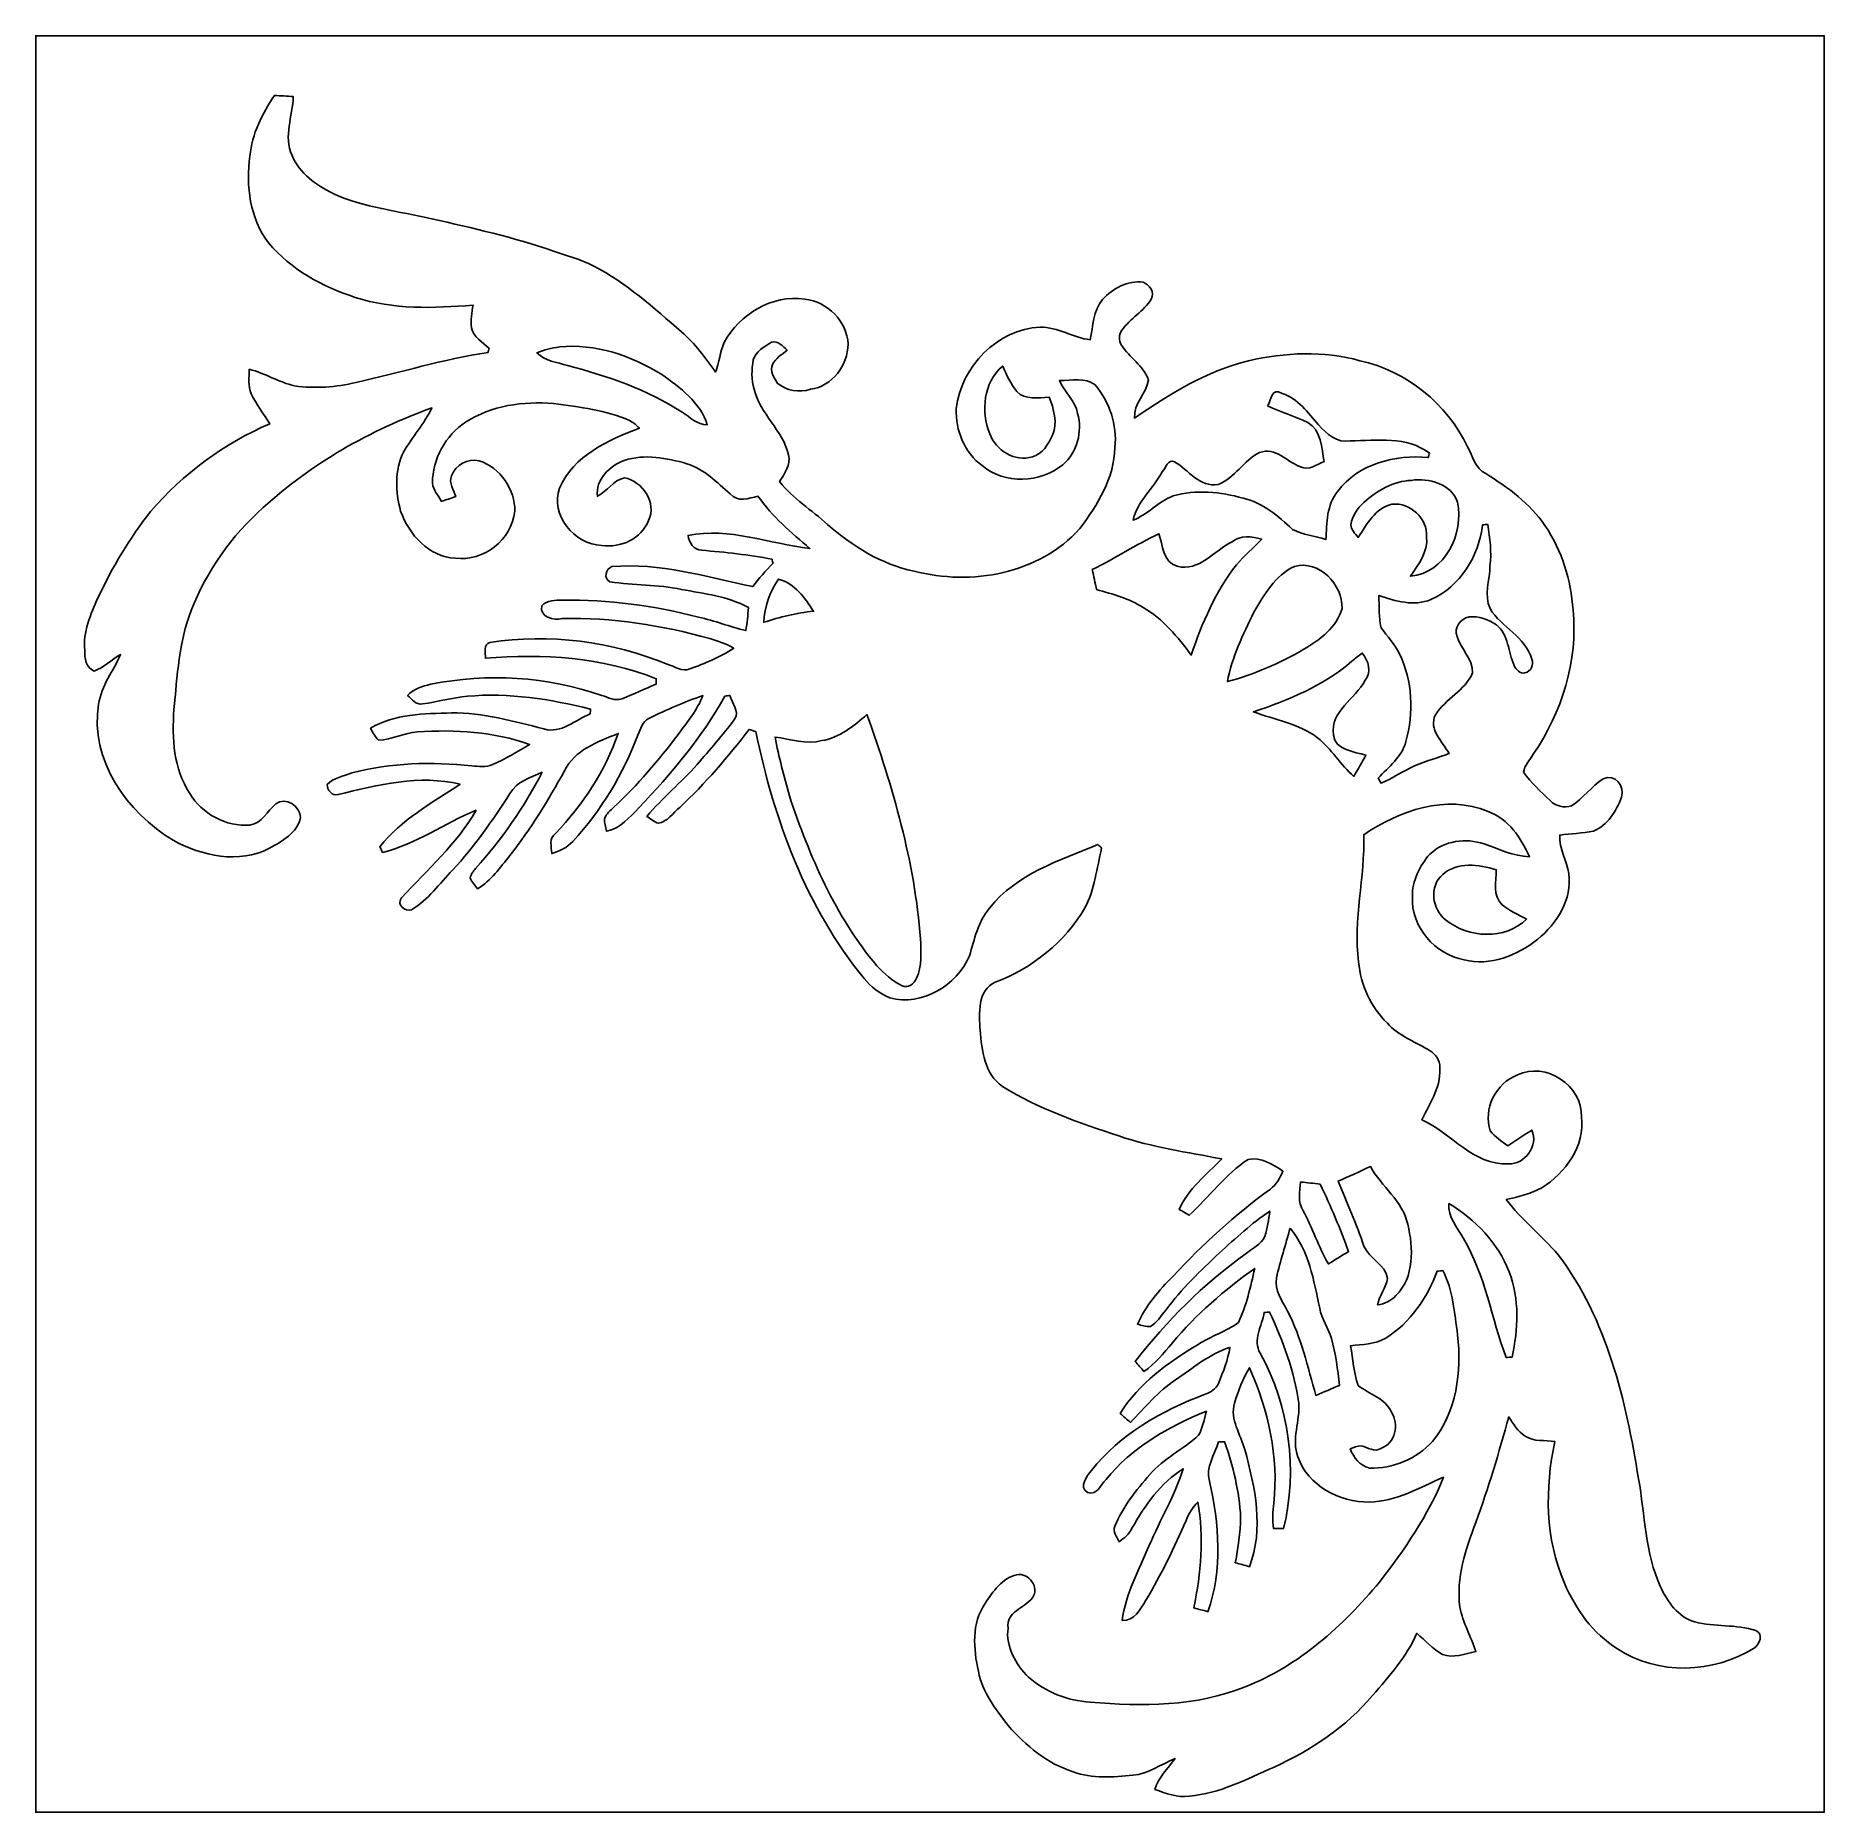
# Model space of a CAD drawing. Header units: centimetres. Extents: x -16.8 to 16.8, y -16.7 to 16.7.
import ezdxf

# ---------------------------------------------------------------- set-up
doc = ezdxf.new("R2010")
doc.units = ezdxf.units.CM
doc.header["$MEASUREMENT"] = 0
doc.layers.add('Layer 1', color=7, linetype='Continuous')

msp = doc.modelspace()

# ---------------------------------------------------------------- linework, layer by layer
at = {"layer": 'Layer 1', "color": 7}
for points, knots in [([(-16.77458, 16.66875), (-16.77458, 16.66875), (16.77458, 16.66875), (16.77458, 16.66875), (16.77458, 16.66875), (16.77458, 16.66875), (16.77458, -16.66875), (16.77458, -16.66875), (16.77458, -16.66875), (16.77458, -16.66875), (-16.77458, -16.66875), (-16.77458, -16.66875), (-16.77458, -16.66875), (-16.77458, -16.66875), (-16.77458, 16.66875), (-16.77458, 16.66875), (-16.77458, 16.66875), (-16.77458, 16.66875), (-16.77458, 16.66875), (-16.77458, 16.66875)], [0, 0, 0, 0, 0.16666667, 0.16666667, 0.16666667, 0.16666667, 0.33333333, 0.33333333, 0.33333333, 0.33333333, 0.5, 0.5, 0.5, 0.5, 0.66666667, 0.66666667, 0.66666667, 0.66666667, 1, 1, 1, 1]), ([(-12.29889, 15.54903), (-12.52361, 15.20472), (-12.72187, 14.82866), (-12.75786, 14.41168), (-12.75786, 14.41168), (-12.83653, 13.85429), (-12.75856, 13.23763), (-12.40578, 12.78149), (-12.40578, 12.78149), (-11.98951, 12.27772), (-11.39402, 11.95811), (-10.78018, 11.75949), (-10.78018, 11.75949), (-10.06898, 11.52631), (-9.30839, 11.55453), (-8.5725, 11.61344), (-8.5725, 11.61344), (-8.59578, 11.47374), (-8.62048, 11.33193), (-8.59861, 11.18976), (-8.59861, 11.18976), (-8.56333, 11.01408), (-8.39646, 10.91636), (-8.27193, 10.80417), (-8.27193, 10.80417), (-8.27652, 10.78442), (-8.28569, 10.74491), (-8.29028, 10.72515), (-8.29028, 10.72515), (-9.12918, 10.60097), (-9.93916, 10.34591), (-10.76537, 10.16353), (-10.76537, 10.16353), (-11.14143, 10.07392), (-11.53478, 10.04464), (-11.91824, 10.09685), (-11.91824, 10.09685), (-12.21387, 10.16706), (-12.47422, 10.33639), (-12.7695, 10.40906), (-12.7695, 10.40906), (-12.77373, 10.25596), (-12.79384, 10.09262), (-12.73387, 9.94727), (-12.73387, 9.94727), (-12.63227, 9.75148), (-12.50103, 9.57333), (-12.38568, 9.38565), (-12.38568, 9.38565), (-13.24293, 9.01912), (-14.01551, 8.44903), (-14.62052, 7.7403), (-14.62052, 7.7403), (-15.01246, 7.24288), (-15.33984, 6.69361), (-15.60795, 6.11964), (-15.60795, 6.11964), (-15.74694, 5.8106), (-15.89193, 5.48076), (-15.85524, 5.13327), (-15.85524, 5.13327), (-15.86548, 4.98792), (-15.82632, 4.81118), (-15.68168, 4.74416), (-15.68168, 4.74416), (-15.49823, 4.81612), (-15.35218, 4.95618), (-15.18461, 5.05601), (-15.18461, 5.05601), (-15.32043, 4.74557), (-15.54656, 4.47358), (-15.59525, 4.12644), (-15.59525, 4.12644), (-15.7674, 3.07128), (-15.06185, 2.09444), (-14.19754, 1.57198), (-14.19754, 1.57198), (-13.66026, 1.27564), (-12.96282, 1.12183), (-12.39238, 1.42064), (-12.39238, 1.42064), (-12.15178, 1.55258), (-11.87097, 1.70462), (-11.80641, 1.99637), (-11.80641, 1.99637), (-11.81347, 2.20521), (-12.09005, 2.40242), (-12.27279, 2.25354), (-12.27279, 2.25354), (-12.43224, 2.12019), (-12.53137, 1.88666), (-12.75715, 1.85632), (-12.75715, 1.85632), (-13.20341, 1.82174), (-13.65673, 2.06657), (-13.88533, 2.44934), (-13.88533, 2.44934), (-14.18837, 2.91077), (-14.22541, 3.48862), (-14.18167, 4.02308), (-14.18167, 4.02308), (-14.12134, 4.65067), (-14.08994, 5.29202), (-13.85852, 5.8861), (-13.85852, 5.8861), (-13.56924, 6.62376), (-13.10005, 7.29015), (-12.50668, 7.81473), (-12.50668, 7.81473), (-11.59792, 8.65011), (-10.50114, 9.26677), (-9.34367, 9.68587), (-9.34367, 9.68587), (-9.48831, 9.38953), (-9.7095, 9.13941), (-9.87601, 8.85649), (-9.87601, 8.85649), (-10.0457, 8.51323), (-10.02771, 8.10719), (-9.92964, 7.74594), (-9.92964, 7.74594), (-9.773, 7.30426), (-9.39976, 6.89187), (-8.90411, 6.86435), (-8.90411, 6.86435), (-8.36824, 6.79838), (-7.84825, 7.20972), (-7.78722, 7.74488), (-7.78722, 7.74488), (-7.78157, 8.15622), (-8.05991, 8.5665), (-8.45503, 8.69068), (-8.45503, 8.69068), (-8.67269, 8.74007), (-8.89917, 8.61942), (-8.97361, 8.4074), (-8.97361, 8.4074), (-9.0357, 8.27581), (-8.92669, 8.14564), (-8.896, 8.02005), (-8.896, 8.02005), (-8.9849, 7.9883), (-9.07838, 7.96255), (-9.16658, 7.93115), (-9.16658, 7.93115), (-9.22338, 8.04263), (-9.32286, 8.14211), (-9.33168, 8.27229), (-9.33168, 8.27229), (-9.33697, 8.72596), (-9.08614, 9.16728), (-8.71149, 9.41811), (-8.71149, 9.41811), (-8.22854, 9.73137), (-7.62529, 9.81251), (-7.06155, 9.76912), (-7.06155, 9.76912), (-6.57613, 9.69504), (-6.07236, 9.65024), (-5.62187, 9.43963), (-5.62187, 9.43963), (-5.55625, 9.40752), (-5.5051, 9.3532), (-5.45183, 9.30416), (-5.45183, 9.30416), (-6.03462, 9.08473), (-6.68584, 8.78805), (-6.95078, 8.18127), (-6.95078, 8.18127), (-7.13034, 7.67644), (-6.67103, 7.12188), (-6.15703, 7.10494), (-6.15703, 7.10494), (-5.80143, 7.05203), (-5.41302, 7.2263), (-5.28073, 7.57379), (-5.28073, 7.57379), (-5.11528, 7.8994), (-5.39644, 8.31286), (-5.73229, 8.37494), (-5.73229, 8.37494), (-5.93654, 8.32697), (-6.05649, 8.12341), (-6.23782, 8.02711), (-6.23782, 8.02711), (-6.28121, 8.34178), (-6.00639, 8.59578), (-5.7344, 8.69985), (-5.7344, 8.69985), (-5.35234, 8.82615), (-4.93748, 8.7443), (-4.56106, 8.63776), (-4.56106, 8.63776), (-4.23298, 8.5404), (-4.00191, 8.28287), (-3.74756, 8.07226), (-3.74756, 8.07226), (-3.60892, 7.90504), (-3.39901, 7.98936), (-3.22686, 8.02887), (-3.22686, 8.02887), (-2.96298, 7.64434), (-2.60315, 7.34871), (-2.25213, 7.04744), (-2.25213, 7.04744), (-3.01166, 7.13528), (-3.76802, 7.4482), (-4.53884, 7.29333), (-4.53884, 7.29333), (-4.51697, 7.15645), (-4.43159, 7.01675), (-4.28202, 7.01322), (-4.28202, 7.01322), (-3.84034, 6.97583), (-3.39866, 6.92961), (-2.96263, 6.84636), (-2.96263, 6.84636), (-2.95875, 6.82554), (-2.95099, 6.78392), (-2.94711, 6.7631), (-2.94711, 6.7631), (-3.08222, 6.62799), (-3.20816, 6.4837), (-3.32528, 6.33271), (-3.32528, 6.33271), (-4.19488, 6.51051), (-5.06836, 6.78674), (-5.96618, 6.70666), (-5.96618, 6.70666), (-6.09141, 6.65974), (-6.12493, 6.49217), (-6.00357, 6.4195), (-6.00357, 6.4195), (-5.55872, 6.35917), (-5.10434, 6.3694), (-4.66196, 6.27909), (-4.66196, 6.27909), (-4.23827, 6.19866), (-3.78883, 6.14997), (-3.40607, 5.94007), (-3.40607, 5.94007), (-3.41524, 5.79543), (-3.43218, 5.65044), (-3.45369, 5.50686), (-3.45369, 5.50686), (-3.7532, 5.57565), (-4.03895, 5.69242), (-4.33952, 5.75733), (-4.33952, 5.75733), (-5.17313, 5.97359), (-6.03497, 6.09036), (-6.89645, 6.07907), (-6.89645, 6.07907), (-7.02628, 6.07201), (-7.18749, 6.07836), (-7.28416, 5.97218), (-7.28416, 5.97218), (-7.33002, 5.75839), (-7.05626, 5.68819), (-6.89786, 5.73052), (-6.89786, 5.73052), (-5.96265, 5.75945), (-5.03238, 5.60458), (-4.13314, 5.35834), (-4.13314, 5.35834), (-3.97933, 5.30754), (-3.82058, 5.25992), (-3.68088, 5.1749), (-3.68088, 5.1749), (-3.93524, 5.00486), (-4.22063, 4.89162), (-4.50603, 4.78684), (-4.50603, 4.78684), (-4.65138, 4.7244), (-4.7939, 4.83623), (-4.92936, 4.87433), (-4.92936, 4.87433), (-5.97394, 5.30542), (-7.13811, 5.4543), (-8.25606, 5.28391), (-8.25606, 5.28391), (-8.38129, 5.25462), (-8.34108, 5.08388), (-8.33826, 4.98722), (-8.33826, 4.98722), (-7.25946, 5.07859), (-6.14856, 5.00839), (-5.13539, 4.60093), (-5.13539, 4.60093), (-5.13503, 4.57623), (-5.13468, 4.52684), (-5.13433, 4.50215), (-5.13433, 4.50215), (-5.35164, 4.41431), (-5.56084, 4.30742), (-5.78062, 4.22628), (-5.78062, 4.22628), (-5.90691, 4.17583), (-6.03321, 4.2545), (-6.1535, 4.2866), (-6.1535, 4.2866), (-7.17973, 4.64679), (-8.30016, 4.71452), (-9.36449, 4.49862), (-9.36449, 4.49862), (-9.52394, 4.46229), (-9.68446, 4.41078), (-9.79981, 4.29048), (-9.79981, 4.29048), (-9.72079, 4.22204), (-9.64283, 4.10669), (-9.52253, 4.12962), (-9.52253, 4.12962), (-9.2396, 4.16983), (-8.96338, 4.24991), (-8.67728, 4.27355), (-8.67728, 4.27355), (-7.89905, 4.34516), (-7.12188, 4.22028), (-6.36834, 4.0326), (-6.36834, 4.0326), (-6.36976, 4.01073), (-6.37293, 3.96663), (-6.37469, 3.94476), (-6.37469, 3.94476), (-6.65586, 3.82799), (-6.91727, 3.56623), (-7.24429, 3.65972), (-7.24429, 3.65972), (-7.81121, 3.81035), (-8.38623, 3.96381), (-8.97784, 3.96099), (-8.97784, 3.96099), (-9.49043, 3.94476), (-10.03935, 3.94653), (-10.49443, 3.67489), (-10.49443, 3.67489), (-10.45175, 3.59516), (-10.41259, 3.50943), (-10.3438, 3.44805), (-10.3438, 3.44805), (-10.09297, 3.45722), (-9.86226, 3.58634), (-9.61214, 3.60821), (-9.61214, 3.60821), (-8.90658, 3.64772), (-8.17986, 3.61386), (-7.51029, 3.36762), (-7.51029, 3.36762), (-7.73677, 3.2325), (-7.96537, 3.09845), (-8.20667, 2.99156), (-8.20667, 2.99156), (-8.32767, 2.927), (-8.46667, 2.96263), (-8.59649, 2.96721), (-8.59649, 2.96721), (-9.34614, 3.04835), (-10.11414, 3.02613), (-10.84651, 2.83598), (-10.84651, 2.83598), (-11.00314, 2.77671), (-11.18553, 2.74355), (-11.30723, 2.61973), (-11.30723, 2.61973), (-11.31288, 2.51495), (-11.2141, 2.39219), (-11.10156, 2.42746), (-11.10156, 2.42746), (-10.36003, 2.61655), (-9.57686, 2.80494), (-8.81451, 2.62396), (-8.81451, 2.62396), (-9.34473, 2.27189), (-9.92046, 1.95756), (-10.32228, 1.45027), (-10.32228, 1.45027), (-10.30923, 1.42381), (-10.28312, 1.37089), (-10.26971, 1.34444), (-10.26971, 1.34444), (-9.63824, 1.49472), (-9.10978, 1.89548), (-8.51641, 2.13572), (-8.51641, 2.13572), (-8.86989, 1.50107), (-9.43257, 1.02588), (-9.91094, 0.49177), (-9.91094, 0.49177), (-10.02136, 0.35243), (-9.84285, 0.23319), (-9.72608, 0.26776), (-9.72608, 0.26776), (-9.41493, 0.45544), (-9.19833, 0.75424), (-8.95244, 1.01459), (-8.95244, 1.01459), (-8.54534, 1.45415), (-8.2042, 1.94769), (-7.87894, 2.44863), (-7.87894, 2.44863), (-7.75758, 2.67653), (-7.49053, 2.74179), (-7.27675, 2.84868), (-7.27675, 2.84868), (-7.61294, 2.1971), (-8.03169, 1.58715), (-8.52346, 1.04281), (-8.52346, 1.04281), (-8.56756, 0.9906), (-8.61131, 0.9338), (-8.62612, 0.86572), (-8.62612, 0.86572), (-8.59543, 0.78846), (-8.53758, 0.72672), (-8.48748, 0.66146), (-8.48748, 0.66146), (-8.23313, 0.81139), (-8.06274, 1.06045), (-7.88106, 1.28517), (-7.88106, 1.28517), (-7.48983, 1.78012), (-7.16245, 2.32057), (-6.85694, 2.87126), (-6.85694, 2.87126), (-6.67314, 3.2699), (-6.22547, 3.4163), (-5.84941, 3.57611), (-5.84941, 3.57611), (-6.09283, 2.87091), (-6.51369, 2.23696), (-7.02522, 1.69792), (-7.02522, 1.69792), (-7.15328, 1.60726), (-7.10071, 1.45309), (-7.09542, 1.32256), (-7.09542, 1.32256), (-6.94725, 1.36384), (-6.80579, 1.43581), (-6.70031, 1.54905), (-6.70031, 1.54905), (-6.16938, 2.12619), (-5.75945, 2.80952), (-5.48252, 3.54224), (-5.48252, 3.54224), (-5.43348, 3.65795), (-5.39327, 3.79624), (-5.27368, 3.85868), (-5.27368, 3.85868), (-4.94418, 4.01814), (-4.60728, 4.16666), (-4.26085, 4.28731), (-4.26085, 4.28731), (-4.36069, 4.01391), (-4.55965, 3.79342), (-4.72123, 3.556), (-4.72123, 3.556), (-5.0927, 3.07516), (-5.48181, 2.60315), (-5.93161, 2.19251), (-5.93161, 2.19251), (-5.99616, 2.12937), (-6.07025, 2.06798), (-6.10341, 1.98085), (-6.10341, 1.98085), (-6.11364, 1.89936), (-6.08365, 1.81963), (-6.06778, 1.74061), (-6.06778, 1.74061), (-5.8099, 1.79634), (-5.63633, 2.00201), (-5.46171, 2.18087), (-5.46171, 2.18087), (-4.85528, 2.82187), (-4.27567, 3.50061), (-3.84775, 4.27637), (-3.84775, 4.27637), (-3.82446, 4.27955), (-3.77825, 4.28554), (-3.75497, 4.28872), (-3.75497, 4.28872), (-3.72145, 4.14761), (-3.56341, 3.98709), (-3.66571, 3.84281), (-3.66571, 3.84281), (-3.88373, 3.54612), (-4.12962, 3.27166), (-4.36845, 2.99226), (-4.36845, 2.99226), (-4.66831, 2.6543), (-5.01932, 2.36573), (-5.31072, 2.02001), (-5.31072, 2.02001), (-5.24193, 1.97273), (-5.17631, 1.91699), (-5.09623, 1.88913), (-5.09623, 1.88913), (-4.92443, 1.92123), (-4.81965, 2.08386), (-4.69336, 2.18863), (-4.69336, 2.18863), (-4.21711, 2.63631), (-3.78883, 3.13196), (-3.39513, 3.65301), (-3.39513, 3.65301), (-3.35209, 3.6389), (-3.30906, 3.62479), (-3.26566, 3.61068), (-3.26566, 3.61068), (-2.92876, 1.94769), (-2.31669, 0.30374), (-1.23754, -1.02517), (-1.23754, -1.02517), (-1.10702, -1.18075), (-0.9398, -1.30704), (-0.75389, -1.38818), (-0.75389, -1.38818), (-0.15169, -1.54446), (0.50553, -1.15605), (0.73836, -0.59619), (0.73836, -0.59619), (0.83926, -0.29034), (0.89535, 0.04727), (1.11478, 0.29739), (1.11478, 0.29739), (1.62137, 0.93768), (2.42499, 1.19204), (3.15136, 1.4919), (3.15136, 1.4919), (3.17394, 1.46932), (3.19652, 1.44639), (3.21945, 1.42381), (3.21945, 1.42381), (3.12702, 1.04881), (3.0928, 0.64876), (2.90583, 0.30409), (2.90583, 0.30409), (2.53083, -0.3362), (1.91911, -0.83397), (1.22555, -1.09255), (1.22555, -1.09255), (0.87948, -1.24107), (0.92463, -1.6891), (0.94051, -1.99249), (0.94051, -1.99249), (0.96979, -2.3682), (1.02235, -2.81658), (1.35961, -3.04729), (1.35961, -3.04729), (2.03235, -3.46992), (2.79294, -3.72816), (3.54224, -3.97828), (3.54224, -3.97828), (4.16948, -4.18994), (4.82635, -4.28166), (5.47335, -4.40972), (5.47335, -4.40972), (5.18513, -4.70429), (4.8387, -4.96923), (4.67431, -5.35834), (4.67431, -5.35834), (4.73675, -5.39291), (4.79989, -5.42819), (4.86269, -5.46417), (4.86269, -5.46417), (5.23804, -5.12269), (5.53967, -4.69688), (5.969, -4.41854), (5.969, -4.41854), (6.20254, -4.37233), (6.43537, -4.50815), (6.61917, -4.63868), (6.61917, -4.63868), (6.56696, -4.76603), (6.50134, -4.89373), (6.38457, -4.97381), (6.38457, -4.97381), (5.72417, -5.45571), (5.11916, -6.01027), (4.56001, -6.60612), (4.56001, -6.60612), (4.29683, -6.87423), (4.04213, -7.1628), (3.8922, -7.5117), (3.8922, -7.5117), (3.97157, -7.52898), (4.05095, -7.55932), (4.13385, -7.55227), (4.13385, -7.55227), (4.26261, -7.48841), (4.33282, -7.35118), (4.42348, -7.24641), (4.42348, -7.24641), (4.71452, -6.84883), (5.0733, -6.50769), (5.43172, -6.1722), (5.43172, -6.1722), (5.7337, -5.89739), (6.03321, -5.61552), (6.37399, -5.38833), (6.37399, -5.38833), (6.35635, -5.54849), (6.32954, -5.70794), (6.28332, -5.86281), (6.28332, -5.86281), (6.21242, -6.02015), (6.03567, -6.0893), (5.91291, -6.19689), (5.91291, -6.19689), (5.12445, -6.75428), (4.44712, -7.45243), (3.84845, -8.20702), (3.84845, -8.20702), (3.90208, -8.27052), (3.95711, -8.33332), (4.0132, -8.39541), (4.0132, -8.39541), (4.22839, -8.25853), (4.37903, -8.04862), (4.54731, -7.86236), (4.54731, -7.86236), (4.99322, -7.32614), (5.52344, -6.86541), (6.09177, -6.46324), (6.09177, -6.46324), (6.01133, -6.80649), (5.94007, -7.15927), (5.7845, -7.47818), (5.7845, -7.47818), (5.5566, -7.65104), (5.26979, -7.73148), (5.03026, -7.88882), (5.03026, -7.88882), (4.47357, -8.22925), (3.91513, -8.6173), (3.56835, -9.18457), (3.56835, -9.18457), (3.63079, -9.24101), (3.69464, -9.29675), (3.7592, -9.35179), (3.7592, -9.35179), (4.03331, -9.07732), (4.27637, -8.77041), (4.60375, -8.5538), (4.60375, -8.5538), (4.93183, -8.33473), (5.2451, -8.06697), (5.62645, -7.94456), (5.62645, -7.94456), (5.58941, -8.17986), (5.50192, -8.40352), (5.40949, -8.62224), (5.40949, -8.62224), (5.36646, -8.72807), (5.26309, -8.78664), (5.16149, -8.82544), (5.16149, -8.82544), (4.35257, -9.12424), (3.5687, -9.57404), (3.02648, -10.25842), (3.02648, -10.25842), (2.94464, -10.36567), (2.78412, -10.56005), (2.95487, -10.66694), (2.95487, -10.66694), (3.14184, -10.73009), (3.19476, -10.51772), (3.30165, -10.42599), (3.30165, -10.42599), (3.78389, -9.82133), (4.47675, -9.42975), (5.18477, -9.14506), (5.18477, -9.14506), (5.14667, -9.29746), (5.11246, -9.45444), (5.03908, -9.5945), (5.03908, -9.5945), (4.7498, -9.85979), (4.37938, -10.02806), (4.12256, -10.3311), (4.12256, -10.3311), (3.86856, -10.62426), (3.61632, -10.93541), (3.46816, -11.29806), (3.46816, -11.29806), (3.42053, -11.40319), (3.50838, -11.49985), (3.54824, -11.59122), (3.54824, -11.59122), (3.64243, -11.52278), (3.73662, -11.44834), (3.78777, -11.34075), (3.78777, -11.34075), (4.03296, -10.91142), (4.32223, -10.48491), (4.75192, -10.22209), (4.75192, -10.22209), (4.59246, -10.72374), (4.31976, -11.17882), (4.11268, -11.66107), (4.11268, -11.66107), (3.92112, -12.1218), (3.66818, -12.56736), (3.60362, -13.07042), (3.60362, -13.07042), (3.83681, -13.08947), (3.94264, -12.85416), (4.04989, -12.69189), (4.04989, -12.69189), (4.33705, -12.21176), (4.57976, -11.70623), (4.80236, -11.19293), (4.80236, -11.19293), (4.85457, -11.06523), (4.92654, -10.94599), (5.02356, -10.84721), (5.02356, -10.84721), (5.14456, -11.50761), (5.07965, -12.18071), (4.95088, -12.83441), (4.95088, -12.83441), (5.04119, -12.86369), (5.11775, -12.87286), (5.21406, -12.90743), (5.21406, -12.90743), (5.49099, -12.12003), (5.42431, -11.25467), (5.24122, -10.45492), (5.24122, -10.45492), (5.16714, -10.19457), (5.33753, -9.95751), (5.41479, -9.72009), (5.41479, -9.72009), (5.44266, -9.71938), (5.49804, -9.71832), (5.52591, -9.71762), (5.52591, -9.71762), (5.68748, -10.17411), (5.80178, -10.65001), (5.82754, -11.13472), (5.82754, -11.13472), (5.82436, -11.42083), (5.78097, -11.70552), (5.72664, -11.98633), (5.72664, -11.98633), (5.81766, -12.01632), (5.89492, -12.02725), (5.99193, -12.06218), (5.99193, -12.06218), (6.26639, -11.35451), (6.102, -10.56816), (5.90374, -9.86261), (5.90374, -9.86261), (5.82824, -9.5758), (5.62328, -9.30028), (5.71112, -8.99195), (5.71112, -8.99195), (5.78732, -8.76406), (5.85964, -8.52876), (5.9944, -8.32767), (5.9944, -8.32767), (6.34365, -9.11966), (6.54614, -9.99949), (6.44737, -10.86697), (6.44737, -10.86697), (6.43502, -11.02536), (6.41738, -11.18623), (6.44631, -11.34428), (6.44631, -11.34428), (6.50804, -11.34392), (6.57013, -11.34357), (6.63257, -11.34392), (6.63257, -11.34392), (6.9028, -10.24467), (6.73841, -9.04628), (6.19619, -8.05427), (6.19619, -8.05427), (6.04273, -7.81121), (6.23464, -7.53745), (6.2678, -7.28909), (6.2678, -7.28909), (6.29356, -7.28733), (6.34506, -7.2838), (6.37081, -7.28169), (6.37081, -7.28169), (6.61741, -7.82708), (6.83683, -8.39364), (6.91868, -8.98948), (6.91868, -8.98948), (6.94478, -9.32427), (6.7758, -9.6707), (6.90139, -9.99702), (6.90139, -9.99702), (7.08695, -10.54171), (7.68526, -10.85568), (8.23736, -10.84862), (8.23736, -10.84862), (8.74042, -10.83557), (9.18316, -10.58192), (9.63083, -10.3819), (9.63083, -10.3819), (9.34826, -11.10051), (8.89988, -11.74009), (8.43245, -12.34934), (8.43245, -12.34934), (7.74876, -13.17131), (6.92291, -13.91955), (5.91432, -14.31361), (5.91432, -14.31361), (4.99533, -14.68826), (3.97722, -14.68861), (3.0039, -14.60218), (3.0039, -14.60218), (2.5781, -14.57607), (2.16888, -14.41274), (1.84679, -14.13369), (1.84679, -14.13369), (1.60937, -13.8938), (1.41499, -13.56148), (1.46403, -13.21153), (1.46403, -13.21153), (1.41923, -12.90426), (1.772, -12.84217), (1.92052, -12.64497), (1.92052, -12.64497), (2.06904, -12.45905), (1.84961, -12.16131), (1.62701, -12.21176), (1.62701, -12.21176), (1.35255, -12.27173), (1.18145, -12.52961), (1.03364, -12.74868), (1.03364, -12.74868), (0.77646, -13.12122), (0.81597, -13.60205), (0.90699, -14.02256), (0.90699, -14.02256), (0.97966, -14.41309), (1.23437, -14.73412), (1.4672, -15.0435), (1.4672, -15.0435), (1.80058, -15.41709), (2.19957, -15.76035), (2.68676, -15.90887), (2.68676, -15.90887), (3.04412, -16.04645), (3.43429, -16.01047), (3.80647, -15.97519), (3.80647, -15.97519), (4.09681, -15.94697), (4.33423, -15.76952), (4.59599, -15.66086), (4.59599, -15.66086), (4.45982, -15.84572), (4.29048, -16.01435), (4.21887, -16.23907), (4.21887, -16.23907), (4.4256, -16.31456), (4.64044, -16.39746), (4.86516, -16.36924), (4.86516, -16.36924), (5.42678, -16.31139), (5.93725, -16.05633), (6.44419, -15.82596), (6.44419, -15.82596), (7.14375, -15.50494), (7.80591, -15.07102), (8.30333, -14.47659), (8.30333, -14.47659), (8.6166, -14.1164), (8.93551, -13.74775), (9.13447, -13.3096), (9.13447, -13.3096), (9.28829, -13.44683), (9.43081, -13.60382), (9.61214, -13.70647), (9.61214, -13.70647), (9.8171, -13.78479), (10.03653, -13.69554), (10.23973, -13.65285), (10.23973, -13.65285), (10.14871, -13.37134), (9.99631, -13.1124), (9.93987, -12.81924), (9.93987, -12.81924), (9.86755, -12.26961), (10.04923, -11.73621), (10.23691, -11.22892), (10.23691, -11.22892), (10.48067, -10.58051), (10.67047, -9.91482), (10.85744, -9.24913), (10.85744, -9.24913), (10.94528, -9.38071), (11.01972, -9.531), (11.16683, -9.60861), (11.16683, -9.60861), (11.3284, -9.72502), (11.53689, -9.67705), (11.72139, -9.71232), (11.72139, -9.71232), (11.53054, -10.59039), (11.54042, -11.53548), (11.90061, -12.37015), (11.90061, -12.37015), (12.1158, -12.85487), (12.4333, -13.32018), (12.89438, -13.59923), (12.89438, -13.59923), (13.64791, -14.10723), (14.7006, -14.0649), (15.45907, -13.58759), (15.45907, -13.58759), (15.56702, -13.52091), (15.63758, -13.32406), (15.494, -13.25668), (15.494, -13.25668), (15.12147, -13.13744), (14.72001, -13.19424), (14.34289, -13.09793), (14.34289, -13.09793), (14.03032, -13.00304), (13.83736, -12.71764), (13.70224, -12.4393), (13.70224, -12.4393), (13.41402, -11.80218), (13.41296, -11.08886), (13.2909, -10.41153), (13.2909, -10.41153), (13.05242, -8.93868), (12.70423, -7.41998), (11.7856, -6.20713), (11.7856, -6.20713), (11.4741, -5.84835), (11.09521, -5.55166), (10.80911, -5.17031), (10.80911, -5.17031), (11.03701, -5.11916), (11.2709, -5.06659), (11.47621, -4.95053), (11.47621, -4.95053), (11.92318, -4.67113), (12.28937, -4.16948), (12.22022, -3.61703), (12.22022, -3.61703), (12.24068, -3.03389), (11.5503, -2.57351), (11.02007, -2.83351), (11.02007, -2.83351), (10.61438, -2.98203), (10.37061, -3.47169), (10.51101, -3.88232), (10.51101, -3.88232), (10.59956, -3.99662), (10.7255, -4.0767), (10.84157, -4.16137), (10.84157, -4.16137), (10.99009, -4.06365), (11.13543, -3.96134), (11.28712, -3.86856), (11.28712, -3.86856), (11.424, -4.15854), (11.16048, -4.51732), (10.84862, -4.5018), (10.84862, -4.5018), (10.18258, -4.52614), (9.77971, -3.92501), (9.22443, -3.67206), (9.22443, -3.67206), (9.38953, -3.35245), (9.60473, -3.01907), (9.56134, -2.64301), (9.56134, -2.64301), (9.54687, -2.50931), (9.44104, -2.41088), (9.33062, -2.34809), (9.33062, -2.34809), (9.07239, -2.20063), (8.78276, -2.08809), (8.5792, -1.86302), (8.5792, -1.86302), (8.26982, -1.55928), (8.07932, -1.143), (8.03804, -0.71226), (8.03804, -0.71226), (7.93962, 0.08431), (8.15904, 0.87701), (8.13752, 1.67534), (8.13752, 1.67534), (8.80604, 2.13007), (9.68057, 2.44087), (10.47115, 2.11138), (10.47115, 2.11138), (10.85356, 1.97168), (11.08428, 1.61643), (11.24409, 1.26153), (11.24409, 1.26153), (10.94528, 1.27494), (10.67082, 1.40617), (10.39248, 1.50283), (10.39248, 1.50283), (10.05099, 1.61996), (9.64636, 1.56422), (9.37754, 1.31198), (9.37754, 1.31198), (9.1821, 1.09185), (9.0424, 0.81068), (9.0491, 0.51012), (9.0491, 0.51012), (9.01982, -0.05715), (9.47314, -0.57079), (10.01995, -0.6731), (10.01995, -0.6731), (10.50713, -0.8001), (11.02007, -0.58808), (11.39966, -0.28681), (11.39966, -0.28681), (11.75949, 0.00741), (12.04983, 0.4639), (11.98457, 0.94544), (11.98457, 0.94544), (11.94082, 1.18992), (11.79901, 1.41323), (11.81241, 1.66829), (11.81241, 1.66829), (12.02372, 1.69122), (12.2361, 1.70392), (12.44565, 1.74272), (12.44565, 1.74272), (12.71446, 1.85349), (12.87427, 2.11772), (12.97164, 2.37808), (12.97164, 2.37808), (13.04184, 2.57457), (12.85416, 2.8381), (12.62733, 2.72168), (12.62733, 2.72168), (12.40649, 2.58304), (12.25409, 2.35832), (12.03431, 2.21827), (12.03431, 2.21827), (11.89602, 2.17205), (11.73304, 2.21298), (11.63144, 2.31704), (11.63144, 2.31704), (11.46281, 2.49026), (11.27125, 2.64689), (11.13472, 2.84798), (11.13472, 2.84798), (11.14848, 2.9785), (11.25361, 3.07446), (11.31535, 3.18417), (11.31535, 3.18417), (11.85369, 3.97016), (12.15778, 4.93642), (12.06359, 5.89315), (12.06359, 5.89315), (12.02337, 6.45301), (11.85721, 7.01181), (11.53583, 7.47571), (11.53583, 7.47571), (11.2589, 7.89305), (10.84439, 8.19115), (10.42494, 8.45114), (10.42494, 8.45114), (10.2235, 8.5471), (10.18434, 8.77817), (10.08451, 8.95456), (10.08451, 8.95456), (9.69927, 9.76101), (8.94009, 10.38225), (8.06344, 10.56993), (8.06344, 10.56993), (7.38329, 10.76466), (6.6608, 10.72374), (5.97711, 10.56958), (5.97711, 10.56958), (5.19042, 10.37731), (4.49368, 9.94657), (3.83399, 9.4929), (3.83399, 9.4929), (3.81952, 9.76559), (4.06188, 9.95468), (4.09857, 10.21362), (4.09857, 10.21362), (3.99979, 10.47891), (3.74227, 10.6299), (3.59234, 10.85956), (3.59234, 10.85956), (3.53907, 10.94458), (3.53624, 11.06488), (3.59974, 11.1446), (3.59974, 11.1446), (3.75991, 11.3598), (4.00509, 11.4995), (4.15043, 11.72633), (4.15043, 11.72633), (4.2231, 11.84769), (4.11727, 12.00079), (3.99979, 12.04313), (3.99979, 12.04313), (3.7084, 12.08158), (3.42935, 11.92742), (3.23638, 11.72034), (3.23638, 11.72034), (3.05823, 11.51149), (3.0607, 11.21869), (3.00567, 10.96292), (3.00567, 10.96292), (2.68111, 11.00032), (2.39854, 11.21057), (2.06516, 11.19787), (2.06516, 11.19787), (1.26259, 11.17141), (0.58314, 10.44892), (0.49001, 9.67211), (0.49001, 9.67211), (0.47907, 9.26677), (0.64452, 8.84343), (0.98107, 8.60143), (0.98107, 8.60143), (1.40335, 8.23736), (2.07081, 8.28146), (2.49414, 8.61942), (2.49414, 8.61942), (2.76119, 8.85084), (2.8642, 9.24207), (2.7686, 9.57897), (2.7686, 9.57897), (2.72662, 9.82169), (2.51707, 9.97832), (2.4317, 10.20163), (2.4317, 10.20163), (2.65077, 10.19246), (2.91465, 10.26795), (3.09704, 10.11767), (3.09704, 10.11767), (3.37114, 9.79699), (3.5119, 9.36554), (3.46957, 8.94397), (3.46957, 8.94397), (3.45722, 8.37071), (3.14431, 7.86306), (2.80882, 7.42068), (2.80882, 7.42068), (2.04893, 6.56555), (0.77611, 6.34224), (-0.29916, 6.62129), (-0.29916, 6.62129), (-0.91087, 6.75111), (-1.45697, 7.08836), (-1.92123, 7.49794), (-1.92123, 7.49794), (-2.22038, 7.76817), (-2.56858, 7.98407), (-2.82258, 8.30157), (-2.82258, 8.30157), (-2.73262, 8.45644), (-2.60279, 8.61236), (-2.65289, 8.80745), (-2.65289, 8.80745), (-2.76366, 9.26747), (-3.18946, 9.57439), (-3.29918, 10.03547), (-3.29918, 10.03547), (-3.35774, 10.21362), (-3.34151, 10.40412), (-3.31788, 10.58651), (-3.31788, 10.58651), (-3.26954, 10.74702), (-3.10409, 10.83028), (-2.97568, 10.91777), (-2.97568, 10.91777), (-2.84233, 10.94881), (-2.76437, 10.84298), (-2.68146, 10.76784), (-2.68146, 10.76784), (-2.77671, 10.68458), (-2.89878, 10.61932), (-2.9531, 10.49972), (-2.9531, 10.49972), (-3.0159, 10.38049), (-2.91924, 10.2549), (-2.86526, 10.15189), (-2.86526, 10.15189), (-2.69275, 10.00795), (-2.45392, 9.96421), (-2.23908, 10.03512), (-2.23908, 10.03512), (-1.83515, 10.08874), (-1.53988, 10.48738), (-1.53599, 10.88249), (-1.53599, 10.88249), (-1.55646, 11.31252), (-1.92511, 11.68012), (-2.34915, 11.72563), (-2.34915, 11.72563), (-2.96298, 11.81276), (-3.5747, 11.44799), (-3.85904, 10.91283), (-3.85904, 10.91283), (-3.93771, 10.73609), (-3.95393, 10.53888), (-4.02131, 10.35756), (-4.02131, 10.35756), (-4.2164, 10.62249), (-4.40619, 10.89554), (-4.65878, 11.11038), (-4.65878, 11.11038), (-5.1816, 11.56017), (-5.69736, 12.03396), (-6.31684, 12.34828), (-6.31684, 12.34828), (-6.55285, 12.47246), (-6.81179, 12.5409), (-7.06261, 12.62697), (-7.06261, 12.62697), (-7.80662, 12.88486), (-8.57568, 13.05983), (-9.34297, 13.23446), (-9.34297, 13.23446), (-9.96491, 13.37416), (-10.6112, 13.44366), (-11.19787, 13.70789), (-11.19787, 13.70789), (-11.51326, 13.86417), (-11.82688, 14.08465), (-11.96622, 14.42191), (-11.96622, 14.42191), (-12.13414, 14.77998), (-11.95317, 15.15886), (-11.94541, 15.52822), (-11.94541, 15.52822), (-12.06324, 15.53598), (-12.18142, 15.54233), (-12.29889, 15.54903)], [0, 0, 0, 0, 0.00322581, 0.00322581, 0.00322581, 0.00322581, 0.00645161, 0.00645161, 0.00645161, 0.00645161, 0.00967742, 0.00967742, 0.00967742, 0.00967742, 0.01290323, 0.01290323, 0.01290323, 0.01290323, 0.01612903, 0.01612903, 0.01612903, 0.01612903, 0.01935484, 0.01935484, 0.01935484, 0.01935484, 0.02258065, 0.02258065, 0.02258065, 0.02258065, 0.02580645, 0.02580645, 0.02580645, 0.02580645, 0.02903226, 0.02903226, 0.02903226, 0.02903226, 0.03225806, 0.03225806, 0.03225806, 0.03225806, 0.03548387, 0.03548387, 0.03548387, 0.03548387, 0.03870968, 0.03870968, 0.03870968, 0.03870968, 0.04193548, 0.04193548, 0.04193548, 0.04193548, 0.04516129, 0.04516129, 0.04516129, 0.04516129, 0.0483871, 0.0483871, 0.0483871, 0.0483871, 0.0516129, 0.0516129, 0.0516129, 0.0516129, 0.05483871, 0.05483871, 0.05483871, 0.05483871, 0.05806452, 0.05806452, 0.05806452, 0.05806452, 0.06129032, 0.06129032, 0.06129032, 0.06129032, 0.06451613, 0.06451613, 0.06451613, 0.06451613, 0.06774194, 0.06774194, 0.06774194, 0.06774194, 0.07096774, 0.07096774, 0.07096774, 0.07096774, 0.07419355, 0.07419355, 0.07419355, 0.07419355, 0.07741935, 0.07741935, 0.07741935, 0.07741935, 0.08064516, 0.08064516, 0.08064516, 0.08064516, 0.08387097, 0.08387097, 0.08387097, 0.08387097, 0.08709677, 0.08709677, 0.08709677, 0.08709677, 0.09032258, 0.09032258, 0.09032258, 0.09032258, 0.09354839, 0.09354839, 0.09354839, 0.09354839, 0.09677419, 0.09677419, 0.09677419, 0.09677419, 0.1, 0.1, 0.1, 0.1, 0.10322581, 0.10322581, 0.10322581, 0.10322581, 0.10645161, 0.10645161, 0.10645161, 0.10645161, 0.10967742, 0.10967742, 0.10967742, 0.10967742, 0.11290323, 0.11290323, 0.11290323, 0.11290323, 0.11612903, 0.11612903, 0.11612903, 0.11612903, 0.11935484, 0.11935484, 0.11935484, 0.11935484, 0.12258065, 0.12258065, 0.12258065, 0.12258065, 0.12580645, 0.12580645, 0.12580645, 0.12580645, 0.12903226, 0.12903226, 0.12903226, 0.12903226, 0.13225806, 0.13225806, 0.13225806, 0.13225806, 0.13548387, 0.13548387, 0.13548387, 0.13548387, 0.13870968, 0.13870968, 0.13870968, 0.13870968, 0.14193548, 0.14193548, 0.14193548, 0.14193548, 0.14516129, 0.14516129, 0.14516129, 0.14516129, 0.1483871, 0.1483871, 0.1483871, 0.1483871, 0.1516129, 0.1516129, 0.1516129, 0.1516129, 0.15483871, 0.15483871, 0.15483871, 0.15483871, 0.15806452, 0.15806452, 0.15806452, 0.15806452, 0.16129032, 0.16129032, 0.16129032, 0.16129032, 0.16451613, 0.16451613, 0.16451613, 0.16451613, 0.16774194, 0.16774194, 0.16774194, 0.16774194, 0.17096774, 0.17096774, 0.17096774, 0.17096774, 0.17419355, 0.17419355, 0.17419355, 0.17419355, 0.17741935, 0.17741935, 0.17741935, 0.17741935, 0.18064516, 0.18064516, 0.18064516, 0.18064516, 0.18387097, 0.18387097, 0.18387097, 0.18387097, 0.18709677, 0.18709677, 0.18709677, 0.18709677, 0.19032258, 0.19032258, 0.19032258, 0.19032258, 0.19354839, 0.19354839, 0.19354839, 0.19354839, 0.19677419, 0.19677419, 0.19677419, 0.19677419, 0.2, 0.2, 0.2, 0.2, 0.20322581, 0.20322581, 0.20322581, 0.20322581, 0.20645161, 0.20645161, 0.20645161, 0.20645161, 0.20967742, 0.20967742, 0.20967742, 0.20967742, 0.21290323, 0.21290323, 0.21290323, 0.21290323, 0.21612903, 0.21612903, 0.21612903, 0.21612903, 0.21935484, 0.21935484, 0.21935484, 0.21935484, 0.22258065, 0.22258065, 0.22258065, 0.22258065, 0.22580645, 0.22580645, 0.22580645, 0.22580645, 0.22903226, 0.22903226, 0.22903226, 0.22903226, 0.23225806, 0.23225806, 0.23225806, 0.23225806, 0.23548387, 0.23548387, 0.23548387, 0.23548387, 0.23870968, 0.23870968, 0.23870968, 0.23870968, 0.24193548, 0.24193548, 0.24193548, 0.24193548, 0.24516129, 0.24516129, 0.24516129, 0.24516129, 0.2483871, 0.2483871, 0.2483871, 0.2483871, 0.2516129, 0.2516129, 0.2516129, 0.2516129, 0.25483871, 0.25483871, 0.25483871, 0.25483871, 0.25806452, 0.25806452, 0.25806452, 0.25806452, 0.26129032, 0.26129032, 0.26129032, 0.26129032, 0.26451613, 0.26451613, 0.26451613, 0.26451613, 0.26774194, 0.26774194, 0.26774194, 0.26774194, 0.27096774, 0.27096774, 0.27096774, 0.27096774, 0.27419355, 0.27419355, 0.27419355, 0.27419355, 0.27741935, 0.27741935, 0.27741935, 0.27741935, 0.28064516, 0.28064516, 0.28064516, 0.28064516, 0.28387097, 0.28387097, 0.28387097, 0.28387097, 0.28709677, 0.28709677, 0.28709677, 0.28709677, 0.29032258, 0.29032258, 0.29032258, 0.29032258, 0.29354839, 0.29354839, 0.29354839, 0.29354839, 0.29677419, 0.29677419, 0.29677419, 0.29677419, 0.3, 0.3, 0.3, 0.3, 0.30322581, 0.30322581, 0.30322581, 0.30322581, 0.30645161, 0.30645161, 0.30645161, 0.30645161, 0.30967742, 0.30967742, 0.30967742, 0.30967742, 0.31290323, 0.31290323, 0.31290323, 0.31290323, 0.31612903, 0.31612903, 0.31612903, 0.31612903, 0.31935484, 0.31935484, 0.31935484, 0.31935484, 0.32258065, 0.32258065, 0.32258065, 0.32258065, 0.32580645, 0.32580645, 0.32580645, 0.32580645, 0.32903226, 0.32903226, 0.32903226, 0.32903226, 0.33225806, 0.33225806, 0.33225806, 0.33225806, 0.33548387, 0.33548387, 0.33548387, 0.33548387, 0.33870968, 0.33870968, 0.33870968, 0.33870968, 0.34193548, 0.34193548, 0.34193548, 0.34193548, 0.34516129, 0.34516129, 0.34516129, 0.34516129, 0.3483871, 0.3483871, 0.3483871, 0.3483871, 0.3516129, 0.3516129, 0.3516129, 0.3516129, 0.35483871, 0.35483871, 0.35483871, 0.35483871, 0.35806452, 0.35806452, 0.35806452, 0.35806452, 0.36129032, 0.36129032, 0.36129032, 0.36129032, 0.36451613, 0.36451613, 0.36451613, 0.36451613, 0.36774194, 0.36774194, 0.36774194, 0.36774194, 0.37096774, 0.37096774, 0.37096774, 0.37096774, 0.37419355, 0.37419355, 0.37419355, 0.37419355, 0.37741935, 0.37741935, 0.37741935, 0.37741935, 0.38064516, 0.38064516, 0.38064516, 0.38064516, 0.38387097, 0.38387097, 0.38387097, 0.38387097, 0.38709677, 0.38709677, 0.38709677, 0.38709677, 0.39032258, 0.39032258, 0.39032258, 0.39032258, 0.39354839, 0.39354839, 0.39354839, 0.39354839, 0.39677419, 0.39677419, 0.39677419, 0.39677419, 0.4, 0.4, 0.4, 0.4, 0.40322581, 0.40322581, 0.40322581, 0.40322581, 0.40645161, 0.40645161, 0.40645161, 0.40645161, 0.40967742, 0.40967742, 0.40967742, 0.40967742, 0.41290323, 0.41290323, 0.41290323, 0.41290323, 0.41612903, 0.41612903, 0.41612903, 0.41612903, 0.41935484, 0.41935484, 0.41935484, 0.41935484, 0.42258065, 0.42258065, 0.42258065, 0.42258065, 0.42580645, 0.42580645, 0.42580645, 0.42580645, 0.42903226, 0.42903226, 0.42903226, 0.42903226, 0.43225806, 0.43225806, 0.43225806, 0.43225806, 0.43548387, 0.43548387, 0.43548387, 0.43548387, 0.43870968, 0.43870968, 0.43870968, 0.43870968, 0.44193548, 0.44193548, 0.44193548, 0.44193548, 0.44516129, 0.44516129, 0.44516129, 0.44516129, 0.4483871, 0.4483871, 0.4483871, 0.4483871, 0.4516129, 0.4516129, 0.4516129, 0.4516129, 0.45483871, 0.45483871, 0.45483871, 0.45483871, 0.45806452, 0.45806452, 0.45806452, 0.45806452, 0.46129032, 0.46129032, 0.46129032, 0.46129032, 0.46451613, 0.46451613, 0.46451613, 0.46451613, 0.46774194, 0.46774194, 0.46774194, 0.46774194, 0.47096774, 0.47096774, 0.47096774, 0.47096774, 0.47419355, 0.47419355, 0.47419355, 0.47419355, 0.47741935, 0.47741935, 0.47741935, 0.47741935, 0.48064516, 0.48064516, 0.48064516, 0.48064516, 0.48387097, 0.48387097, 0.48387097, 0.48387097, 0.48709677, 0.48709677, 0.48709677, 0.48709677, 0.49032258, 0.49032258, 0.49032258, 0.49032258, 0.49354839, 0.49354839, 0.49354839, 0.49354839, 0.49677419, 0.49677419, 0.49677419, 0.49677419, 0.5, 0.5, 0.5, 0.5, 0.50322581, 0.50322581, 0.50322581, 0.50322581, 0.50645161, 0.50645161, 0.50645161, 0.50645161, 0.50967742, 0.50967742, 0.50967742, 0.50967742, 0.51290323, 0.51290323, 0.51290323, 0.51290323, 0.51612903, 0.51612903, 0.51612903, 0.51612903, 0.51935484, 0.51935484, 0.51935484, 0.51935484, 0.52258065, 0.52258065, 0.52258065, 0.52258065, 0.52580645, 0.52580645, 0.52580645, 0.52580645, 0.52903226, 0.52903226, 0.52903226, 0.52903226, 0.53225806, 0.53225806, 0.53225806, 0.53225806, 0.53548387, 0.53548387, 0.53548387, 0.53548387, 0.53870968, 0.53870968, 0.53870968, 0.53870968, 0.54193548, 0.54193548, 0.54193548, 0.54193548, 0.54516129, 0.54516129, 0.54516129, 0.54516129, 0.5483871, 0.5483871, 0.5483871, 0.5483871, 0.5516129, 0.5516129, 0.5516129, 0.5516129, 0.55483871, 0.55483871, 0.55483871, 0.55483871, 0.55806452, 0.55806452, 0.55806452, 0.55806452, 0.56129032, 0.56129032, 0.56129032, 0.56129032, 0.56451613, 0.56451613, 0.56451613, 0.56451613, 0.56774194, 0.56774194, 0.56774194, 0.56774194, 0.57096774, 0.57096774, 0.57096774, 0.57096774, 0.57419355, 0.57419355, 0.57419355, 0.57419355, 0.57741935, 0.57741935, 0.57741935, 0.57741935, 0.58064516, 0.58064516, 0.58064516, 0.58064516, 0.58387097, 0.58387097, 0.58387097, 0.58387097, 0.58709677, 0.58709677, 0.58709677, 0.58709677, 0.59032258, 0.59032258, 0.59032258, 0.59032258, 0.59354839, 0.59354839, 0.59354839, 0.59354839, 0.59677419, 0.59677419, 0.59677419, 0.59677419, 0.6, 0.6, 0.6, 0.6, 0.60322581, 0.60322581, 0.60322581, 0.60322581, 0.60645161, 0.60645161, 0.60645161, 0.60645161, 0.60967742, 0.60967742, 0.60967742, 0.60967742, 0.61290323, 0.61290323, 0.61290323, 0.61290323, 0.61612903, 0.61612903, 0.61612903, 0.61612903, 0.61935484, 0.61935484, 0.61935484, 0.61935484, 0.62258065, 0.62258065, 0.62258065, 0.62258065, 0.62580645, 0.62580645, 0.62580645, 0.62580645, 0.62903226, 0.62903226, 0.62903226, 0.62903226, 0.63225806, 0.63225806, 0.63225806, 0.63225806, 0.63548387, 0.63548387, 0.63548387, 0.63548387, 0.63870968, 0.63870968, 0.63870968, 0.63870968, 0.64193548, 0.64193548, 0.64193548, 0.64193548, 0.64516129, 0.64516129, 0.64516129, 0.64516129, 0.6483871, 0.6483871, 0.6483871, 0.6483871, 0.6516129, 0.6516129, 0.6516129, 0.6516129, 0.65483871, 0.65483871, 0.65483871, 0.65483871, 0.65806452, 0.65806452, 0.65806452, 0.65806452, 0.66129032, 0.66129032, 0.66129032, 0.66129032, 0.66451613, 0.66451613, 0.66451613, 0.66451613, 0.66774194, 0.66774194, 0.66774194, 0.66774194, 0.67096774, 0.67096774, 0.67096774, 0.67096774, 0.67419355, 0.67419355, 0.67419355, 0.67419355, 0.67741935, 0.67741935, 0.67741935, 0.67741935, 0.68064516, 0.68064516, 0.68064516, 0.68064516, 0.68387097, 0.68387097, 0.68387097, 0.68387097, 0.68709677, 0.68709677, 0.68709677, 0.68709677, 0.69032258, 0.69032258, 0.69032258, 0.69032258, 0.69354839, 0.69354839, 0.69354839, 0.69354839, 0.69677419, 0.69677419, 0.69677419, 0.69677419, 0.7, 0.7, 0.7, 0.7, 0.70322581, 0.70322581, 0.70322581, 0.70322581, 0.70645161, 0.70645161, 0.70645161, 0.70645161, 0.70967742, 0.70967742, 0.70967742, 0.70967742, 0.71290323, 0.71290323, 0.71290323, 0.71290323, 0.71612903, 0.71612903, 0.71612903, 0.71612903, 0.71935484, 0.71935484, 0.71935484, 0.71935484, 0.72258065, 0.72258065, 0.72258065, 0.72258065, 0.72580645, 0.72580645, 0.72580645, 0.72580645, 0.72903226, 0.72903226, 0.72903226, 0.72903226, 0.73225806, 0.73225806, 0.73225806, 0.73225806, 0.73548387, 0.73548387, 0.73548387, 0.73548387, 0.73870968, 0.73870968, 0.73870968, 0.73870968, 0.74193548, 0.74193548, 0.74193548, 0.74193548, 0.74516129, 0.74516129, 0.74516129, 0.74516129, 0.7483871, 0.7483871, 0.7483871, 0.7483871, 0.7516129, 0.7516129, 0.7516129, 0.7516129, 0.75483871, 0.75483871, 0.75483871, 0.75483871, 0.75806452, 0.75806452, 0.75806452, 0.75806452, 0.76129032, 0.76129032, 0.76129032, 0.76129032, 0.76451613, 0.76451613, 0.76451613, 0.76451613, 0.76774194, 0.76774194, 0.76774194, 0.76774194, 0.77096774, 0.77096774, 0.77096774, 0.77096774, 0.77419355, 0.77419355, 0.77419355, 0.77419355, 0.77741935, 0.77741935, 0.77741935, 0.77741935, 0.78064516, 0.78064516, 0.78064516, 0.78064516, 0.78387097, 0.78387097, 0.78387097, 0.78387097, 0.78709677, 0.78709677, 0.78709677, 0.78709677, 0.79032258, 0.79032258, 0.79032258, 0.79032258, 0.79354839, 0.79354839, 0.79354839, 0.79354839, 0.79677419, 0.79677419, 0.79677419, 0.79677419, 0.8, 0.8, 0.8, 0.8, 0.80322581, 0.80322581, 0.80322581, 0.80322581, 0.80645161, 0.80645161, 0.80645161, 0.80645161, 0.80967742, 0.80967742, 0.80967742, 0.80967742, 0.81290323, 0.81290323, 0.81290323, 0.81290323, 0.81612903, 0.81612903, 0.81612903, 0.81612903, 0.81935484, 0.81935484, 0.81935484, 0.81935484, 0.82258065, 0.82258065, 0.82258065, 0.82258065, 0.82580645, 0.82580645, 0.82580645, 0.82580645, 0.82903226, 0.82903226, 0.82903226, 0.82903226, 0.83225806, 0.83225806, 0.83225806, 0.83225806, 0.83548387, 0.83548387, 0.83548387, 0.83548387, 0.83870968, 0.83870968, 0.83870968, 0.83870968, 0.84193548, 0.84193548, 0.84193548, 0.84193548, 0.84516129, 0.84516129, 0.84516129, 0.84516129, 0.8483871, 0.8483871, 0.8483871, 0.8483871, 0.8516129, 0.8516129, 0.8516129, 0.8516129, 0.85483871, 0.85483871, 0.85483871, 0.85483871, 0.85806452, 0.85806452, 0.85806452, 0.85806452, 0.86129032, 0.86129032, 0.86129032, 0.86129032, 0.86451613, 0.86451613, 0.86451613, 0.86451613, 0.86774194, 0.86774194, 0.86774194, 0.86774194, 0.87096774, 0.87096774, 0.87096774, 0.87096774, 0.87419355, 0.87419355, 0.87419355, 0.87419355, 0.87741935, 0.87741935, 0.87741935, 0.87741935, 0.88064516, 0.88064516, 0.88064516, 0.88064516, 0.88387097, 0.88387097, 0.88387097, 0.88387097, 0.88709677, 0.88709677, 0.88709677, 0.88709677, 0.89032258, 0.89032258, 0.89032258, 0.89032258, 0.89354839, 0.89354839, 0.89354839, 0.89354839, 0.89677419, 0.89677419, 0.89677419, 0.89677419, 0.9, 0.9, 0.9, 0.9, 0.90322581, 0.90322581, 0.90322581, 0.90322581, 0.90645161, 0.90645161, 0.90645161, 0.90645161, 0.90967742, 0.90967742, 0.90967742, 0.90967742, 0.91290323, 0.91290323, 0.91290323, 0.91290323, 0.91612903, 0.91612903, 0.91612903, 0.91612903, 0.91935484, 0.91935484, 0.91935484, 0.91935484, 0.92258065, 0.92258065, 0.92258065, 0.92258065, 0.92580645, 0.92580645, 0.92580645, 0.92580645, 0.92903226, 0.92903226, 0.92903226, 0.92903226, 0.93225806, 0.93225806, 0.93225806, 0.93225806, 0.93548387, 0.93548387, 0.93548387, 0.93548387, 0.93870968, 0.93870968, 0.93870968, 0.93870968, 0.94193548, 0.94193548, 0.94193548, 0.94193548, 0.94516129, 0.94516129, 0.94516129, 0.94516129, 0.9483871, 0.9483871, 0.9483871, 0.9483871, 0.9516129, 0.9516129, 0.9516129, 0.9516129, 0.95483871, 0.95483871, 0.95483871, 0.95483871, 0.95806452, 0.95806452, 0.95806452, 0.95806452, 0.96129032, 0.96129032, 0.96129032, 0.96129032, 0.96451613, 0.96451613, 0.96451613, 0.96451613, 0.96774194, 0.96774194, 0.96774194, 0.96774194, 0.97096774, 0.97096774, 0.97096774, 0.97096774, 0.97419355, 0.97419355, 0.97419355, 0.97419355, 0.97741935, 0.97741935, 0.97741935, 0.97741935, 0.98064516, 0.98064516, 0.98064516, 0.98064516, 0.98387097, 0.98387097, 0.98387097, 0.98387097, 0.98709677, 0.98709677, 0.98709677, 0.98709677, 0.99032258, 0.99032258, 0.99032258, 0.99032258, 0.99354839, 0.99354839, 0.99354839, 0.99354839, 1, 1, 1, 1]), ([(-6.9529, 10.82816), (-6.27768, 10.89907), (-5.59999, 10.66412), (-5.03202, 10.31134), (-5.03202, 10.31134), (-4.68595, 10.0711), (-4.31059, 9.78747), (-4.17795, 9.36872), (-4.17795, 9.36872), (-4.36527, 9.36554), (-4.50039, 9.51195), (-4.6482, 9.60367), (-4.6482, 9.60367), (-5.30437, 10.02771), (-6.05084, 10.28559), (-6.80297, 10.47926), (-6.80297, 10.47926), (-6.99699, 10.54206), (-7.22454, 10.56534), (-7.37341, 10.72021), (-7.37341, 10.72021), (-7.239, 10.77489), (-7.09718, 10.81017), (-6.9529, 10.82816)], [0, 0, 0, 0, 0.14285714, 0.14285714, 0.14285714, 0.14285714, 0.28571429, 0.28571429, 0.28571429, 0.28571429, 0.42857143, 0.42857143, 0.42857143, 0.42857143, 0.57142857, 0.57142857, 0.57142857, 0.57142857, 0.71428571, 0.71428571, 0.71428571, 0.71428571, 1, 1, 1, 1]), ([(1.1236, 9.19974), (0.94968, 9.62413), (1.00118, 10.15965), (1.36454, 10.47115), (1.36454, 10.47115), (1.43686, 10.30252), (1.51553, 10.13495), (1.62983, 9.99031), (1.62983, 9.99031), (1.78929, 9.82874), (2.03059, 9.87707), (2.23485, 9.88871), (2.23485, 9.88871), (2.31951, 9.66505), (2.4003, 9.40435), (2.29799, 9.17328), (2.29799, 9.17328), (2.22038, 9.0043), (2.11032, 8.81874), (1.92017, 8.76688), (1.92017, 8.76688), (1.59738, 8.66316), (1.2252, 8.88471), (1.1236, 9.19974)], [0, 0, 0, 0, 0.14285714, 0.14285714, 0.14285714, 0.14285714, 0.28571429, 0.28571429, 0.28571429, 0.28571429, 0.42857143, 0.42857143, 0.42857143, 0.42857143, 0.57142857, 0.57142857, 0.57142857, 0.57142857, 0.71428571, 0.71428571, 0.71428571, 0.71428571, 1, 1, 1, 1]), ([(6.3313, 9.72467), (6.40362, 9.80899), (6.39939, 10.09191), (6.60753, 9.95609), (6.60753, 9.95609), (6.90492, 9.85873), (7.0926, 9.5945), (7.28662, 9.36625), (7.28662, 9.36625), (7.44149, 9.19974), (7.63376, 9.01735), (7.88352, 9.06604), (7.88352, 9.06604), (8.38588, 9.07274), (8.9408, 9.1567), (9.37084, 8.83638), (9.37084, 8.83638), (9.36484, 8.81556), (9.35284, 8.77394), (9.34685, 8.75312), (9.34685, 8.75312), (8.72702, 8.81768), (8.03769, 8.63424), (7.64893, 8.12094), (7.64893, 8.12094), (7.43832, 7.86518), (7.44537, 7.52581), (7.42703, 7.21254), (7.42703, 7.21254), (7.22207, 7.28804), (6.99488, 7.30038), (6.80226, 7.40551), (6.80226, 7.40551), (6.53097, 7.65104), (6.24134, 7.90892), (5.87481, 7.99218), (5.87481, 7.99218), (5.45183, 8.10648), (4.98898, 8.16187), (4.56353, 8.03204), (4.56353, 8.03204), (4.28202, 7.93468), (4.08728, 7.68279), (3.80859, 7.57837), (3.80859, 7.57837), (3.88585, 7.93221), (4.19135, 8.1728), (4.35575, 8.48466), (4.35575, 8.48466), (4.42172, 8.54957), (4.46652, 8.73442), (4.58717, 8.67481), (4.58717, 8.67481), (4.85069, 8.52346), (5.05389, 8.18444), (5.40456, 8.2483), (5.40456, 8.2483), (5.71606, 8.37106), (5.8861, 8.69879), (6.18172, 8.84555), (6.18172, 8.84555), (6.48476, 8.96091), (6.69149, 8.66846), (6.95113, 8.58026), (6.95113, 8.58026), (7.112, 8.50406), (7.25135, 8.62259), (7.39211, 8.67622), (7.39211, 8.67622), (7.34977, 8.93022), (7.33848, 9.26465), (7.08907, 9.41352), (7.08907, 9.41352), (6.84177, 9.52959), (6.57789, 9.60649), (6.3313, 9.72467)], [0, 0, 0, 0, 0.05, 0.05, 0.05, 0.05, 0.1, 0.1, 0.1, 0.1, 0.15, 0.15, 0.15, 0.15, 0.2, 0.2, 0.2, 0.2, 0.25, 0.25, 0.25, 0.25, 0.3, 0.3, 0.3, 0.3, 0.35, 0.35, 0.35, 0.35, 0.4, 0.4, 0.4, 0.4, 0.45, 0.45, 0.45, 0.45, 0.5, 0.5, 0.5, 0.5, 0.55, 0.55, 0.55, 0.55, 0.6, 0.6, 0.6, 0.6, 0.65, 0.65, 0.65, 0.65, 0.7, 0.7, 0.7, 0.7, 0.75, 0.75, 0.75, 0.75, 0.8, 0.8, 0.8, 0.8, 0.85, 0.85, 0.85, 0.85, 0.9, 0.9, 0.9, 0.9, 1, 1, 1, 1]), ([(9.02935, 8.32556), (9.35355, 8.37424), (9.78076, 8.26206), (9.89471, 7.91774), (9.89471, 7.91774), (10.02347, 7.32931), (9.66541, 6.58319), (9.011, 6.52639), (9.011, 6.52639), (9.16622, 6.74405), (9.3412, 6.98041), (9.31651, 7.26511), (9.31651, 7.26511), (9.33485, 7.61224), (9.00889, 7.90998), (8.66634, 7.87964), (8.66634, 7.87964), (8.35307, 7.80168), (8.19362, 7.50499), (8.0324, 7.25346), (8.0324, 7.25346), (7.97877, 7.32719), (7.89764, 7.39634), (7.89234, 7.493), (7.89234, 7.493), (7.91774, 7.65634), (8.0197, 7.80097), (8.13894, 7.91175), (8.13894, 7.91175), (8.38729, 8.13082), (8.68927, 8.31215), (9.02935, 8.32556)], [0, 0, 0, 0, 0.11111111, 0.11111111, 0.11111111, 0.11111111, 0.22222222, 0.22222222, 0.22222222, 0.22222222, 0.33333333, 0.33333333, 0.33333333, 0.33333333, 0.44444444, 0.44444444, 0.44444444, 0.44444444, 0.55555556, 0.55555556, 0.55555556, 0.55555556, 0.66666667, 0.66666667, 0.66666667, 0.66666667, 0.77777778, 0.77777778, 0.77777778, 0.77777778, 1, 1, 1, 1]), ([(10.36637, 7.49265), (10.39107, 7.49371), (10.44011, 7.49582), (10.4648, 7.49688), (10.4648, 7.49688), (10.50255, 7.24006), (10.53994, 6.979), (10.50396, 6.71936), (10.50396, 6.71936), (10.50184, 6.45336), (10.38895, 6.17643), (10.50537, 5.91961), (10.50537, 5.91961), (10.71986, 5.56331), (11.16965, 5.39362), (11.28889, 4.97029), (11.28889, 4.97029), (11.33792, 4.86375), (11.26807, 4.74274), (11.16118, 4.71099), (11.16118, 4.71099), (11.06593, 4.68842), (10.99432, 4.77591), (10.95657, 4.85069), (10.95657, 4.85069), (10.84509, 5.10223), (10.85568, 5.42643), (10.62531, 5.61446), (10.62531, 5.61446), (10.47291, 5.71112), (10.29476, 5.78167), (10.11096, 5.76333), (10.11096, 5.76333), (9.95856, 5.7277), (9.81463, 5.56225), (9.88766, 5.39785), (9.88766, 5.39785), (9.96033, 5.15832), (10.1794, 4.97769), (10.17905, 4.71382), (10.17905, 4.71382), (10.03759, 4.37797), (9.66752, 4.22522), (9.4809, 3.92359), (9.4809, 3.92359), (9.34755, 3.64843), (9.61637, 3.42336), (9.73667, 3.19828), (9.73667, 3.19828), (9.52253, 3.11891), (9.30099, 3.05929), (9.09073, 2.97004), (9.09073, 2.97004), (8.87554, 2.87196), (8.68292, 2.73085), (8.46314, 2.64231), (8.46314, 2.64231), (8.44903, 2.66594), (8.42081, 2.71392), (8.40669, 2.73791), (8.40669, 2.73791), (8.6039, 2.94499), (8.85119, 3.13478), (8.92775, 3.42477), (8.92775, 3.42477), (9.0745, 3.96275), (9.05439, 4.56389), (8.80639, 5.06906), (8.80639, 5.06906), (8.71855, 5.25145), (8.57709, 5.39644), (8.46137, 5.55942), (8.46137, 5.55942), (8.4134, 5.75557), (8.4328, 5.9623), (8.41763, 6.16373), (8.41763, 6.16373), (8.7309, 6.06213), (9.07697, 5.95066), (9.39729, 6.09071), (9.39729, 6.09071), (9.95221, 6.33412), (10.29264, 6.90633), (10.36637, 7.49265)], [0, 0, 0, 0, 0.04545455, 0.04545455, 0.04545455, 0.04545455, 0.09090909, 0.09090909, 0.09090909, 0.09090909, 0.13636364, 0.13636364, 0.13636364, 0.13636364, 0.18181818, 0.18181818, 0.18181818, 0.18181818, 0.22727273, 0.22727273, 0.22727273, 0.22727273, 0.27272727, 0.27272727, 0.27272727, 0.27272727, 0.31818182, 0.31818182, 0.31818182, 0.31818182, 0.36363636, 0.36363636, 0.36363636, 0.36363636, 0.40909091, 0.40909091, 0.40909091, 0.40909091, 0.45454545, 0.45454545, 0.45454545, 0.45454545, 0.5, 0.5, 0.5, 0.5, 0.54545455, 0.54545455, 0.54545455, 0.54545455, 0.59090909, 0.59090909, 0.59090909, 0.59090909, 0.63636364, 0.63636364, 0.63636364, 0.63636364, 0.68181818, 0.68181818, 0.68181818, 0.68181818, 0.72727273, 0.72727273, 0.72727273, 0.72727273, 0.77272727, 0.77272727, 0.77272727, 0.77272727, 0.81818182, 0.81818182, 0.81818182, 0.81818182, 0.86363636, 0.86363636, 0.86363636, 0.86363636, 0.90909091, 0.90909091, 0.90909091, 0.90909091, 1, 1, 1, 1]), ([(3.04377, 6.65092), (3.46781, 6.86223), (3.8675, 7.1187), (4.29472, 7.32402), (4.29472, 7.32402), (4.36421, 7.11165), (4.37339, 6.79027), (4.63409, 6.71336), (4.63409, 6.71336), (5.04507, 6.60506), (5.33365, 7.00617), (5.66561, 7.17338), (5.66561, 7.17338), (5.82683, 7.30356), (6.03779, 7.2711), (6.22265, 7.22312), (6.22265, 7.22312), (6.07025, 7.05661), (5.89527, 6.91197), (5.74816, 6.74123), (5.74816, 6.74123), (5.35552, 6.23958), (5.10293, 5.64691), (4.90008, 5.0479), (4.90008, 5.0479), (4.64361, 5.38268), (4.37586, 5.73017), (4.0005, 5.93901), (4.0005, 5.93901), (3.73309, 6.10588), (3.42688, 6.19301), (3.12526, 6.27451), (3.12526, 6.27451), (3.09774, 6.40009), (3.07164, 6.52568), (3.04377, 6.65092)], [0, 0, 0, 0, 0.1, 0.1, 0.1, 0.1, 0.2, 0.2, 0.2, 0.2, 0.3, 0.3, 0.3, 0.3, 0.4, 0.4, 0.4, 0.4, 0.5, 0.5, 0.5, 0.5, 0.6, 0.6, 0.6, 0.6, 0.7, 0.7, 0.7, 0.7, 0.8, 0.8, 0.8, 0.8, 1, 1, 1, 1]), ([(6.83754, 6.70948), (7.29932, 6.84212), (7.74277, 6.36623), (7.72971, 5.91996), (7.72971, 5.91996), (7.62988, 5.56507), (7.31308, 5.33753), (7.01534, 5.15479), (7.01534, 5.15479), (6.56555, 4.89197), (6.08154, 4.68559), (5.57847, 4.54872), (5.57847, 4.54872), (5.66561, 5.00768), (5.8734, 5.43243), (6.07483, 5.84976), (6.07483, 5.84976), (6.27133, 6.17714), (6.47206, 6.5465), (6.83754, 6.70948)], [0, 0, 0, 0, 0.16666667, 0.16666667, 0.16666667, 0.16666667, 0.33333333, 0.33333333, 0.33333333, 0.33333333, 0.5, 0.5, 0.5, 0.5, 0.66666667, 0.66666667, 0.66666667, 0.66666667, 1, 1, 1, 1]), ([(-2.84021, 6.47171), (-2.53506, 6.38881), (-2.34386, 6.12211), (-2.18475, 5.86811), (-2.18475, 5.86811), (-2.50472, 5.83988), (-2.81411, 5.7591), (-3.1182, 5.66138), (-3.1182, 5.66138), (-3.09845, 5.95207), (-3.01413, 6.23499), (-2.84021, 6.47171)], [0, 0, 0, 0, 0.25, 0.25, 0.25, 0.25, 0.5, 0.5, 0.5, 0.5, 1, 1, 1, 1]), ([(7.9121, 4.92936), (7.9756, 4.98228), (8.04086, 5.03379), (8.10719, 5.08423), (8.10719, 5.08423), (8.22254, 4.94312), (8.29804, 4.72828), (8.1601, 4.57306), (8.1601, 4.57306), (7.97736, 4.22063), (7.50711, 3.99909), (7.56638, 3.54612), (7.56638, 3.54612), (7.60342, 3.25684), (7.96043, 3.23356), (8.17809, 3.17006), (8.17809, 3.17006), (8.10295, 3.03601), (8.02499, 2.90407), (7.95055, 2.76966), (7.95055, 2.76966), (7.69796, 2.98662), (7.53216, 3.28754), (7.27146, 3.49638), (7.27146, 3.49638), (6.91515, 3.75744), (6.47382, 3.83117), (6.06813, 3.9811), (6.06813, 3.9811), (6.72536, 4.19982), (7.38152, 4.47252), (7.9121, 4.92936)], [0, 0, 0, 0, 0.11111111, 0.11111111, 0.11111111, 0.11111111, 0.22222222, 0.22222222, 0.22222222, 0.22222222, 0.33333333, 0.33333333, 0.33333333, 0.33333333, 0.44444444, 0.44444444, 0.44444444, 0.44444444, 0.55555556, 0.55555556, 0.55555556, 0.55555556, 0.66666667, 0.66666667, 0.66666667, 0.66666667, 0.77777778, 0.77777778, 0.77777778, 0.77777778, 1, 1, 1, 1]), ([(-1.18286, 3.92889), (-0.69603, 2.56928), (-0.28751, 1.16487), (-0.17674, -0.28116), (-0.17674, -0.28116), (-0.16828, -0.52493), (-0.14676, -0.78952), (-0.25188, -1.01847), (-0.25188, -1.01847), (-0.29598, -1.11654), (-0.41204, -1.21391), (-0.52352, -1.16064), (-0.52352, -1.16064), (-0.70767, -1.07562), (-0.85584, -0.92745), (-0.99624, -0.78528), (-0.99624, -0.78528), (-1.77306, 0.14111), (-2.25884, 1.26788), (-2.63701, 2.40559), (-2.63701, 2.40559), (-2.74108, 2.76966), (-2.83598, 3.1369), (-2.90654, 3.50908), (-2.90654, 3.50908), (-2.61585, 3.46639), (-2.32304, 3.36021), (-2.02777, 3.44064), (-2.02777, 3.44064), (-1.69651, 3.49497), (-1.43051, 3.71792), (-1.18286, 3.92889)], [0, 0, 0, 0, 0.11111111, 0.11111111, 0.11111111, 0.11111111, 0.22222222, 0.22222222, 0.22222222, 0.22222222, 0.33333333, 0.33333333, 0.33333333, 0.33333333, 0.44444444, 0.44444444, 0.44444444, 0.44444444, 0.55555556, 0.55555556, 0.55555556, 0.55555556, 0.66666667, 0.66666667, 0.66666667, 0.66666667, 0.77777778, 0.77777778, 0.77777778, 0.77777778, 1, 1, 1, 1]), ([(9.61919, 0.92922), (9.89401, 1.17616), (10.29547, 1.11231), (10.62179, 1.01953), (10.62179, 1.01953), (10.62179, 0.79939), (10.54982, 0.53516), (10.73185, 0.36124), (10.73185, 0.36124), (10.87226, 0.25329), (11.03242, 0.17216), (11.19046, 0.09208), (11.19046, 0.09208), (10.789, -0.30586), (10.09544, -0.26599), (9.67281, 0.07726), (9.67281, 0.07726), (9.41917, 0.2794), (9.35496, 0.70168), (9.61919, 0.92922)], [0, 0, 0, 0, 0.16666667, 0.16666667, 0.16666667, 0.16666667, 0.33333333, 0.33333333, 0.33333333, 0.33333333, 0.5, 0.5, 0.5, 0.5, 0.66666667, 0.66666667, 0.66666667, 0.66666667, 1, 1, 1, 1]), ([(8.26064, -4.54766), (8.46808, -4.92795), (8.86742, -5.1943), (8.96126, -5.63562), (8.96126, -5.63562), (9.06921, -6.07942), (9.08861, -6.62834), (8.73866, -6.97442), (8.73866, -6.97442), (8.65117, -7.07531), (8.52523, -7.12682), (8.39646, -7.14763), (8.39646, -7.14763), (8.42327, -6.97018), (8.55804, -6.82907), (8.58132, -6.65339), (8.58132, -6.65339), (8.55027, -6.38387), (8.23595, -6.28438), (8.1407, -6.04696), (8.1407, -6.04696), (7.99994, -5.63139), (7.82073, -5.23134), (7.65492, -4.82565), (7.65492, -4.82565), (7.85883, -4.73781), (8.06238, -4.64855), (8.26064, -4.54766)], [0, 0, 0, 0, 0.125, 0.125, 0.125, 0.125, 0.25, 0.25, 0.25, 0.25, 0.375, 0.375, 0.375, 0.375, 0.5, 0.5, 0.5, 0.5, 0.625, 0.625, 0.625, 0.625, 0.75, 0.75, 0.75, 0.75, 1, 1, 1, 1]), ([(6.9529, -4.84223), (7.07249, -4.85246), (7.19737, -4.86833), (7.31802, -4.8835), (7.31802, -4.8835), (7.52016, -5.29414), (7.69479, -5.71782), (7.85142, -6.14786), (7.85142, -6.14786), (7.72407, -6.22335), (7.59672, -6.29849), (7.47289, -6.37963), (7.47289, -6.37963), (7.29192, -6.0579), (7.17409, -5.70512), (6.99735, -5.38092), (6.99735, -5.38092), (6.89998, -5.21794), (6.92961, -5.02109), (6.9529, -4.84223)], [0, 0, 0, 0, 0.16666667, 0.16666667, 0.16666667, 0.16666667, 0.33333333, 0.33333333, 0.33333333, 0.33333333, 0.5, 0.5, 0.5, 0.5, 0.66666667, 0.66666667, 0.66666667, 0.66666667, 1, 1, 1, 1]), ([(9.73173, -5.24581), (10.22667, -5.54214), (10.65636, -5.98558), (10.8652, -6.52992), (10.8652, -6.52992), (11.05923, -7.0418), (11.03595, -7.60271), (10.91847, -8.12941), (10.91847, -8.12941), (10.8906, -8.13012), (10.83451, -8.13223), (10.80664, -8.13329), (10.80664, -8.13329), (10.53077, -7.39352), (10.41717, -6.59024), (10.00725, -5.90268), (10.00725, -5.90268), (9.89295, -5.69666), (9.70703, -5.49945), (9.73173, -5.24581)], [0, 0, 0, 0, 0.16666667, 0.16666667, 0.16666667, 0.16666667, 0.33333333, 0.33333333, 0.33333333, 0.33333333, 0.5, 0.5, 0.5, 0.5, 0.66666667, 0.66666667, 0.66666667, 0.66666667, 1, 1, 1, 1]), ([(6.75428, -5.70689), (7.10741, -6.12211), (7.19878, -6.69466), (7.30991, -7.20937), (7.30991, -7.20937), (7.34871, -7.4108), (7.46548, -7.58296), (7.53004, -7.77557), (7.53004, -7.77557), (7.61224, -8.06379), (7.64963, -8.36154), (7.67997, -8.65893), (7.67997, -8.65893), (7.53286, -8.71996), (7.38646, -8.78205), (7.24076, -8.84626), (7.24076, -8.84626), (7.0806, -8.31462), (6.96948, -7.76217), (6.70631, -7.26757), (6.70631, -7.26757), (6.61176, -7.0679), (6.44913, -6.8767), (6.50099, -6.63893), (6.50099, -6.63893), (6.56802, -6.32389), (6.67314, -6.01804), (6.75428, -5.70689)], [0, 0, 0, 0, 0.125, 0.125, 0.125, 0.125, 0.25, 0.25, 0.25, 0.25, 0.375, 0.375, 0.375, 0.375, 0.5, 0.5, 0.5, 0.5, 0.625, 0.625, 0.625, 0.625, 0.75, 0.75, 0.75, 0.75, 1, 1, 1, 1]), ([(9.51689, -6.51545), (9.54264, -6.51263), (9.5945, -6.50699), (9.62025, -6.50416), (9.62025, -6.50416), (9.81287, -6.87529), (9.84109, -7.3025), (9.89612, -7.70961), (9.89612, -7.70961), (9.97479, -8.39929), (9.88025, -9.15635), (9.42552, -9.70915), (9.42552, -9.70915), (9.12812, -10.03617), (8.68398, -10.22456), (8.24195, -10.20974), (8.24195, -10.20974), (8.06097, -10.16706), (7.94844, -10.0136), (7.88317, -9.85132), (7.88317, -9.85132), (7.95091, -9.83051), (8.01758, -9.79205), (8.09025, -9.79311), (8.09025, -9.79311), (8.21161, -9.81957), (8.33684, -9.92187), (8.45961, -9.84074), (8.45961, -9.84074), (8.73301, -9.74266), (8.8011, -9.3913), (8.65681, -9.15846), (8.65681, -9.15846), (8.53616, -8.89952), (8.24054, -8.82332), (8.03099, -8.65928), (8.03099, -8.65928), (7.95091, -8.42151), (7.93291, -8.16257), (7.88846, -7.91422), (7.88846, -7.91422), (8.11071, -7.88599), (8.34884, -7.89093), (8.54851, -7.77205), (8.54851, -7.77205), (9.00994, -7.48594), (9.32427, -7.01463), (9.51689, -6.51545)], [0, 0, 0, 0, 0.07692308, 0.07692308, 0.07692308, 0.07692308, 0.15384615, 0.15384615, 0.15384615, 0.15384615, 0.23076923, 0.23076923, 0.23076923, 0.23076923, 0.30769231, 0.30769231, 0.30769231, 0.30769231, 0.38461538, 0.38461538, 0.38461538, 0.38461538, 0.46153846, 0.46153846, 0.46153846, 0.46153846, 0.53846154, 0.53846154, 0.53846154, 0.53846154, 0.61538462, 0.61538462, 0.61538462, 0.61538462, 0.69230769, 0.69230769, 0.69230769, 0.69230769, 0.76923077, 0.76923077, 0.76923077, 0.76923077, 0.84615385, 0.84615385, 0.84615385, 0.84615385, 1, 1, 1, 1])]:
    msp.add_open_spline(points, degree=3, knots=knots, dxfattribs=at)
at = {"layer": 'Layer 1', "color": 253}
for points, knots in [([(-12.29889, 15.54903), (-12.18142, 15.54233), (-12.06324, 15.53598), (-11.94541, 15.52822), (-11.94541, 15.52822), (-11.95317, 15.15886), (-12.13414, 14.77998), (-11.96622, 14.42191), (-11.96622, 14.42191), (-11.82688, 14.08465), (-11.51326, 13.86417), (-11.19787, 13.70789), (-11.19787, 13.70789), (-10.6112, 13.44366), (-9.96491, 13.37416), (-9.34297, 13.23446), (-9.34297, 13.23446), (-8.57568, 13.05983), (-7.80662, 12.88486), (-7.06261, 12.62697), (-7.06261, 12.62697), (-6.81179, 12.5409), (-6.55285, 12.47246), (-6.31684, 12.34828), (-6.31684, 12.34828), (-5.69736, 12.03396), (-5.1816, 11.56017), (-4.65878, 11.11038), (-4.65878, 11.11038), (-4.40619, 10.89554), (-4.2164, 10.62249), (-4.02131, 10.35756), (-4.02131, 10.35756), (-3.95393, 10.53888), (-3.93771, 10.73609), (-3.85904, 10.91283), (-3.85904, 10.91283), (-3.5747, 11.44799), (-2.96298, 11.81276), (-2.34915, 11.72563), (-2.34915, 11.72563), (-1.92511, 11.68012), (-1.55646, 11.31252), (-1.53599, 10.88249), (-1.53599, 10.88249), (-1.53988, 10.48738), (-1.83515, 10.08874), (-2.23908, 10.03512), (-2.23908, 10.03512), (-2.45392, 9.96421), (-2.69275, 10.00795), (-2.86526, 10.15189), (-2.86526, 10.15189), (-2.91924, 10.2549), (-3.0159, 10.38049), (-2.9531, 10.49972), (-2.9531, 10.49972), (-2.89878, 10.61932), (-2.77671, 10.68458), (-2.68146, 10.76784), (-2.68146, 10.76784), (-2.76437, 10.84298), (-2.84233, 10.94881), (-2.97568, 10.91777), (-2.97568, 10.91777), (-3.10409, 10.83028), (-3.26954, 10.74702), (-3.31788, 10.58651), (-3.31788, 10.58651), (-3.34151, 10.40412), (-3.35774, 10.21362), (-3.29918, 10.03547), (-3.29918, 10.03547), (-3.18946, 9.57439), (-2.76366, 9.26747), (-2.65289, 8.80745), (-2.65289, 8.80745), (-2.60279, 8.61236), (-2.73262, 8.45644), (-2.82258, 8.30157), (-2.82258, 8.30157), (-2.56858, 7.98407), (-2.22038, 7.76817), (-1.92123, 7.49794), (-1.92123, 7.49794), (-1.45697, 7.08836), (-0.91087, 6.75111), (-0.29916, 6.62129), (-0.29916, 6.62129), (0.77611, 6.34224), (2.04893, 6.56555), (2.80882, 7.42068), (2.80882, 7.42068), (3.14431, 7.86306), (3.45722, 8.37071), (3.46957, 8.94397), (3.46957, 8.94397), (3.5119, 9.36554), (3.37114, 9.79699), (3.09704, 10.11767), (3.09704, 10.11767), (2.91465, 10.26795), (2.65077, 10.19246), (2.4317, 10.20163), (2.4317, 10.20163), (2.51707, 9.97832), (2.72662, 9.82169), (2.7686, 9.57897), (2.7686, 9.57897), (2.8642, 9.24207), (2.76119, 8.85084), (2.49414, 8.61942), (2.49414, 8.61942), (2.07081, 8.28146), (1.40335, 8.23736), (0.98107, 8.60143), (0.98107, 8.60143), (0.64452, 8.84343), (0.47907, 9.26677), (0.49001, 9.67211), (0.49001, 9.67211), (0.58314, 10.44892), (1.26259, 11.17141), (2.06516, 11.19787), (2.06516, 11.19787), (2.39854, 11.21057), (2.68111, 11.00032), (3.00567, 10.96292), (3.00567, 10.96292), (3.0607, 11.21869), (3.05823, 11.51149), (3.23638, 11.72034), (3.23638, 11.72034), (3.42935, 11.92742), (3.7084, 12.08158), (3.99979, 12.04313), (3.99979, 12.04313), (4.11727, 12.00079), (4.2231, 11.84769), (4.15043, 11.72633), (4.15043, 11.72633), (4.00509, 11.4995), (3.75991, 11.3598), (3.59974, 11.1446), (3.59974, 11.1446), (3.53624, 11.06488), (3.53907, 10.94458), (3.59234, 10.85956), (3.59234, 10.85956), (3.74227, 10.6299), (3.99979, 10.47891), (4.09857, 10.21362), (4.09857, 10.21362), (4.06188, 9.95468), (3.81952, 9.76559), (3.83399, 9.4929), (3.83399, 9.4929), (4.49368, 9.94657), (5.19042, 10.37731), (5.97711, 10.56958), (5.97711, 10.56958), (6.6608, 10.72374), (7.38329, 10.76466), (8.06344, 10.56993), (8.06344, 10.56993), (8.94009, 10.38225), (9.69927, 9.76101), (10.08451, 8.95456), (10.08451, 8.95456), (10.18434, 8.77817), (10.2235, 8.5471), (10.42494, 8.45114), (10.42494, 8.45114), (10.84439, 8.19115), (11.2589, 7.89305), (11.53583, 7.47571), (11.53583, 7.47571), (11.85721, 7.01181), (12.02337, 6.45301), (12.06359, 5.89315), (12.06359, 5.89315), (12.15778, 4.93642), (11.85369, 3.97016), (11.31535, 3.18417), (11.31535, 3.18417), (11.25361, 3.07446), (11.14848, 2.9785), (11.13472, 2.84798), (11.13472, 2.84798), (11.27125, 2.64689), (11.46281, 2.49026), (11.63144, 2.31704), (11.63144, 2.31704), (11.73304, 2.21298), (11.89602, 2.17205), (12.03431, 2.21827), (12.03431, 2.21827), (12.25409, 2.35832), (12.40649, 2.58304), (12.62733, 2.72168), (12.62733, 2.72168), (12.85416, 2.8381), (13.04184, 2.57457), (12.97164, 2.37808), (12.97164, 2.37808), (12.87427, 2.11772), (12.71446, 1.85349), (12.44565, 1.74272), (12.44565, 1.74272), (12.2361, 1.70392), (12.02372, 1.69122), (11.81241, 1.66829), (11.81241, 1.66829), (11.79901, 1.41323), (11.94082, 1.18992), (11.98457, 0.94544), (11.98457, 0.94544), (12.04983, 0.4639), (11.75949, 0.00741), (11.39966, -0.28681), (11.39966, -0.28681), (11.02007, -0.58808), (10.50713, -0.8001), (10.01995, -0.6731), (10.01995, -0.6731), (9.47314, -0.57079), (9.01982, -0.05715), (9.0491, 0.51012), (9.0491, 0.51012), (9.0424, 0.81068), (9.1821, 1.09185), (9.37754, 1.31198), (9.37754, 1.31198), (9.64636, 1.56422), (10.05099, 1.61996), (10.39248, 1.50283), (10.39248, 1.50283), (10.67082, 1.40617), (10.94528, 1.27494), (11.24409, 1.26153), (11.24409, 1.26153), (11.08428, 1.61643), (10.85356, 1.97168), (10.47115, 2.11138), (10.47115, 2.11138), (9.68057, 2.44087), (8.80604, 2.13007), (8.13752, 1.67534), (8.13752, 1.67534), (8.15904, 0.87701), (7.93962, 0.08431), (8.03804, -0.71226), (8.03804, -0.71226), (8.07932, -1.143), (8.26982, -1.55928), (8.5792, -1.86302), (8.5792, -1.86302), (8.78276, -2.08809), (9.07239, -2.20063), (9.33062, -2.34809), (9.33062, -2.34809), (9.44104, -2.41088), (9.54687, -2.50931), (9.56134, -2.64301), (9.56134, -2.64301), (9.60473, -3.01907), (9.38953, -3.35245), (9.22443, -3.67206), (9.22443, -3.67206), (9.77971, -3.92501), (10.18258, -4.52614), (10.84862, -4.5018), (10.84862, -4.5018), (11.16048, -4.51732), (11.424, -4.15854), (11.28712, -3.86856), (11.28712, -3.86856), (11.13543, -3.96134), (10.99009, -4.06365), (10.84157, -4.16137), (10.84157, -4.16137), (10.7255, -4.0767), (10.59956, -3.99662), (10.51101, -3.88232), (10.51101, -3.88232), (10.37061, -3.47169), (10.61438, -2.98203), (11.02007, -2.83351), (11.02007, -2.83351), (11.5503, -2.57351), (12.24068, -3.03389), (12.22022, -3.61703), (12.22022, -3.61703), (12.28937, -4.16948), (11.92318, -4.67113), (11.47621, -4.95053), (11.47621, -4.95053), (11.2709, -5.06659), (11.03701, -5.11916), (10.80911, -5.17031), (10.80911, -5.17031), (11.09521, -5.55166), (11.4741, -5.84835), (11.7856, -6.20713), (11.7856, -6.20713), (12.70423, -7.41998), (13.05242, -8.93868), (13.2909, -10.41153), (13.2909, -10.41153), (13.41296, -11.08886), (13.41402, -11.80218), (13.70224, -12.4393), (13.70224, -12.4393), (13.83736, -12.71764), (14.03032, -13.00304), (14.34289, -13.09793), (14.34289, -13.09793), (14.72001, -13.19424), (15.12147, -13.13744), (15.494, -13.25668), (15.494, -13.25668), (15.63758, -13.32406), (15.56702, -13.52091), (15.45907, -13.58759), (15.45907, -13.58759), (14.7006, -14.0649), (13.64791, -14.10723), (12.89438, -13.59923), (12.89438, -13.59923), (12.4333, -13.32018), (12.1158, -12.85487), (11.90061, -12.37015), (11.90061, -12.37015), (11.54042, -11.53548), (11.53054, -10.59039), (11.72139, -9.71232), (11.72139, -9.71232), (11.53689, -9.67705), (11.3284, -9.72502), (11.16683, -9.60861), (11.16683, -9.60861), (11.01972, -9.531), (10.94528, -9.38071), (10.85744, -9.24913), (10.85744, -9.24913), (10.67047, -9.91482), (10.48067, -10.58051), (10.23691, -11.22892), (10.23691, -11.22892), (10.04923, -11.73621), (9.86755, -12.26961), (9.93987, -12.81924), (9.93987, -12.81924), (9.99631, -13.1124), (10.14871, -13.37134), (10.23973, -13.65285), (10.23973, -13.65285), (10.03653, -13.69554), (9.8171, -13.78479), (9.61214, -13.70647), (9.61214, -13.70647), (9.43081, -13.60382), (9.28829, -13.44683), (9.13447, -13.3096), (9.13447, -13.3096), (8.93551, -13.74775), (8.6166, -14.1164), (8.30333, -14.47659), (8.30333, -14.47659), (7.80591, -15.07102), (7.14375, -15.50494), (6.44419, -15.82596), (6.44419, -15.82596), (5.93725, -16.05633), (5.42678, -16.31139), (4.86516, -16.36924), (4.86516, -16.36924), (4.64044, -16.39746), (4.4256, -16.31456), (4.21887, -16.23907), (4.21887, -16.23907), (4.29048, -16.01435), (4.45982, -15.84572), (4.59599, -15.66086), (4.59599, -15.66086), (4.33423, -15.76952), (4.09681, -15.94697), (3.80647, -15.97519), (3.80647, -15.97519), (3.43429, -16.01047), (3.04412, -16.04645), (2.68676, -15.90887), (2.68676, -15.90887), (2.19957, -15.76035), (1.80058, -15.41709), (1.4672, -15.0435), (1.4672, -15.0435), (1.23437, -14.73412), (0.97966, -14.41309), (0.90699, -14.02256), (0.90699, -14.02256), (0.81597, -13.60205), (0.77646, -13.12122), (1.03364, -12.74868), (1.03364, -12.74868), (1.18145, -12.52961), (1.35255, -12.27173), (1.62701, -12.21176), (1.62701, -12.21176), (1.84961, -12.16131), (2.06904, -12.45905), (1.92052, -12.64497), (1.92052, -12.64497), (1.772, -12.84217), (1.41923, -12.90426), (1.46403, -13.21153), (1.46403, -13.21153), (1.41499, -13.56148), (1.60937, -13.8938), (1.84679, -14.13369), (1.84679, -14.13369), (2.16888, -14.41274), (2.5781, -14.57607), (3.0039, -14.60218), (3.0039, -14.60218), (3.97722, -14.68861), (4.99533, -14.68826), (5.91432, -14.31361), (5.91432, -14.31361), (6.92291, -13.91955), (7.74876, -13.17131), (8.43245, -12.34934), (8.43245, -12.34934), (8.89988, -11.74009), (9.34826, -11.10051), (9.63083, -10.3819), (9.63083, -10.3819), (9.18316, -10.58192), (8.74042, -10.83557), (8.23736, -10.84862), (8.23736, -10.84862), (7.68526, -10.85568), (7.08695, -10.54171), (6.90139, -9.99702), (6.90139, -9.99702), (6.7758, -9.6707), (6.94478, -9.32427), (6.91868, -8.98948), (6.91868, -8.98948), (6.83683, -8.39364), (6.61741, -7.82708), (6.37081, -7.28169), (6.37081, -7.28169), (6.34506, -7.2838), (6.29356, -7.28733), (6.2678, -7.28909), (6.2678, -7.28909), (6.23464, -7.53745), (6.04273, -7.81121), (6.19619, -8.05427), (6.19619, -8.05427), (6.73841, -9.04628), (6.9028, -10.24467), (6.63257, -11.34392), (6.63257, -11.34392), (6.57013, -11.34357), (6.50804, -11.34392), (6.44631, -11.34428), (6.44631, -11.34428), (6.41738, -11.18623), (6.43502, -11.02536), (6.44737, -10.86697), (6.44737, -10.86697), (6.54614, -9.99949), (6.34365, -9.11966), (5.9944, -8.32767), (5.9944, -8.32767), (5.85964, -8.52876), (5.78732, -8.76406), (5.71112, -8.99195), (5.71112, -8.99195), (5.62328, -9.30028), (5.82824, -9.5758), (5.90374, -9.86261), (5.90374, -9.86261), (6.102, -10.56816), (6.26639, -11.35451), (5.99193, -12.06218), (5.99193, -12.06218), (5.89492, -12.02725), (5.81766, -12.01632), (5.72664, -11.98633), (5.72664, -11.98633), (5.78097, -11.70552), (5.82436, -11.42083), (5.82754, -11.13472), (5.82754, -11.13472), (5.80178, -10.65001), (5.68748, -10.17411), (5.52591, -9.71762), (5.52591, -9.71762), (5.49804, -9.71832), (5.44266, -9.71938), (5.41479, -9.72009), (5.41479, -9.72009), (5.33753, -9.95751), (5.16714, -10.19457), (5.24122, -10.45492), (5.24122, -10.45492), (5.42431, -11.25467), (5.49099, -12.12003), (5.21406, -12.90743), (5.21406, -12.90743), (5.11775, -12.87286), (5.04119, -12.86369), (4.95088, -12.83441), (4.95088, -12.83441), (5.07965, -12.18071), (5.14456, -11.50761), (5.02356, -10.84721), (5.02356, -10.84721), (4.92654, -10.94599), (4.85457, -11.06523), (4.80236, -11.19293), (4.80236, -11.19293), (4.57976, -11.70623), (4.33705, -12.21176), (4.04989, -12.69189), (4.04989, -12.69189), (3.94264, -12.85416), (3.83681, -13.08947), (3.60362, -13.07042), (3.60362, -13.07042), (3.66818, -12.56736), (3.92112, -12.1218), (4.11268, -11.66107), (4.11268, -11.66107), (4.31976, -11.17882), (4.59246, -10.72374), (4.75192, -10.22209), (4.75192, -10.22209), (4.32223, -10.48491), (4.03296, -10.91142), (3.78777, -11.34075), (3.78777, -11.34075), (3.73662, -11.44834), (3.64243, -11.52278), (3.54824, -11.59122), (3.54824, -11.59122), (3.50838, -11.49985), (3.42053, -11.40319), (3.46816, -11.29806), (3.46816, -11.29806), (3.61632, -10.93541), (3.86856, -10.62426), (4.12256, -10.3311), (4.12256, -10.3311), (4.37938, -10.02806), (4.7498, -9.85979), (5.03908, -9.5945), (5.03908, -9.5945), (5.11246, -9.45444), (5.14667, -9.29746), (5.18477, -9.14506), (5.18477, -9.14506), (4.47675, -9.42975), (3.78389, -9.82133), (3.30165, -10.42599), (3.30165, -10.42599), (3.19476, -10.51772), (3.14184, -10.73009), (2.95487, -10.66694), (2.95487, -10.66694), (2.78412, -10.56005), (2.94464, -10.36567), (3.02648, -10.25842), (3.02648, -10.25842), (3.5687, -9.57404), (4.35257, -9.12424), (5.16149, -8.82544), (5.16149, -8.82544), (5.26309, -8.78664), (5.36646, -8.72807), (5.40949, -8.62224), (5.40949, -8.62224), (5.50192, -8.40352), (5.58941, -8.17986), (5.62645, -7.94456), (5.62645, -7.94456), (5.2451, -8.06697), (4.93183, -8.33473), (4.60375, -8.5538), (4.60375, -8.5538), (4.27637, -8.77041), (4.03331, -9.07732), (3.7592, -9.35179), (3.7592, -9.35179), (3.69464, -9.29675), (3.63079, -9.24101), (3.56835, -9.18457), (3.56835, -9.18457), (3.91513, -8.6173), (4.47357, -8.22925), (5.03026, -7.88882), (5.03026, -7.88882), (5.26979, -7.73148), (5.5566, -7.65104), (5.7845, -7.47818), (5.7845, -7.47818), (5.94007, -7.15927), (6.01133, -6.80649), (6.09177, -6.46324), (6.09177, -6.46324), (5.52344, -6.86541), (4.99322, -7.32614), (4.54731, -7.86236), (4.54731, -7.86236), (4.37903, -8.04862), (4.22839, -8.25853), (4.0132, -8.39541), (4.0132, -8.39541), (3.95711, -8.33332), (3.90208, -8.27052), (3.84845, -8.20702), (3.84845, -8.20702), (4.44712, -7.45243), (5.12445, -6.75428), (5.91291, -6.19689), (5.91291, -6.19689), (6.03567, -6.0893), (6.21242, -6.02015), (6.28332, -5.86281), (6.28332, -5.86281), (6.32954, -5.70794), (6.35635, -5.54849), (6.37399, -5.38833), (6.37399, -5.38833), (6.03321, -5.61552), (5.7337, -5.89739), (5.43172, -6.1722), (5.43172, -6.1722), (5.0733, -6.50769), (4.71452, -6.84883), (4.42348, -7.24641), (4.42348, -7.24641), (4.33282, -7.35118), (4.26261, -7.48841), (4.13385, -7.55227), (4.13385, -7.55227), (4.05095, -7.55932), (3.97157, -7.52898), (3.8922, -7.5117), (3.8922, -7.5117), (4.04213, -7.1628), (4.29683, -6.87423), (4.56001, -6.60612), (4.56001, -6.60612), (5.11916, -6.01027), (5.72417, -5.45571), (6.38457, -4.97381), (6.38457, -4.97381), (6.50134, -4.89373), (6.56696, -4.76603), (6.61917, -4.63868), (6.61917, -4.63868), (6.43537, -4.50815), (6.20254, -4.37233), (5.969, -4.41854), (5.969, -4.41854), (5.53967, -4.69688), (5.23804, -5.12269), (4.86269, -5.46417), (4.86269, -5.46417), (4.79989, -5.42819), (4.73675, -5.39291), (4.67431, -5.35834), (4.67431, -5.35834), (4.8387, -4.96923), (5.18513, -4.70429), (5.47335, -4.40972), (5.47335, -4.40972), (4.82635, -4.28166), (4.16948, -4.18994), (3.54224, -3.97828), (3.54224, -3.97828), (2.79294, -3.72816), (2.03235, -3.46992), (1.35961, -3.04729), (1.35961, -3.04729), (1.02235, -2.81658), (0.96979, -2.3682), (0.94051, -1.99249), (0.94051, -1.99249), (0.92463, -1.6891), (0.87948, -1.24107), (1.22555, -1.09255), (1.22555, -1.09255), (1.91911, -0.83397), (2.53083, -0.3362), (2.90583, 0.30409), (2.90583, 0.30409), (3.0928, 0.64876), (3.12702, 1.04881), (3.21945, 1.42381), (3.21945, 1.42381), (3.19652, 1.44639), (3.17394, 1.46932), (3.15136, 1.4919), (3.15136, 1.4919), (2.42499, 1.19204), (1.62137, 0.93768), (1.11478, 0.29739), (1.11478, 0.29739), (0.89535, 0.04727), (0.83926, -0.29034), (0.73836, -0.59619), (0.73836, -0.59619), (0.50553, -1.15605), (-0.15169, -1.54446), (-0.75389, -1.38818), (-0.75389, -1.38818), (-0.9398, -1.30704), (-1.10702, -1.18075), (-1.23754, -1.02517), (-1.23754, -1.02517), (-2.31669, 0.30374), (-2.92876, 1.94769), (-3.26566, 3.61068), (-3.26566, 3.61068), (-3.30906, 3.62479), (-3.35209, 3.6389), (-3.39513, 3.65301), (-3.39513, 3.65301), (-3.78883, 3.13196), (-4.21711, 2.63631), (-4.69336, 2.18863), (-4.69336, 2.18863), (-4.81965, 2.08386), (-4.92443, 1.92123), (-5.09623, 1.88913), (-5.09623, 1.88913), (-5.17631, 1.91699), (-5.24193, 1.97273), (-5.31072, 2.02001), (-5.31072, 2.02001), (-5.01932, 2.36573), (-4.66831, 2.6543), (-4.36845, 2.99226), (-4.36845, 2.99226), (-4.12962, 3.27166), (-3.88373, 3.54612), (-3.66571, 3.84281), (-3.66571, 3.84281), (-3.56341, 3.98709), (-3.72145, 4.14761), (-3.75497, 4.28872), (-3.75497, 4.28872), (-3.77825, 4.28554), (-3.82446, 4.27955), (-3.84775, 4.27637), (-3.84775, 4.27637), (-4.27567, 3.50061), (-4.85528, 2.82187), (-5.46171, 2.18087), (-5.46171, 2.18087), (-5.63633, 2.00201), (-5.8099, 1.79634), (-6.06778, 1.74061), (-6.06778, 1.74061), (-6.08365, 1.81963), (-6.11364, 1.89936), (-6.10341, 1.98085), (-6.10341, 1.98085), (-6.07025, 2.06798), (-5.99616, 2.12937), (-5.93161, 2.19251), (-5.93161, 2.19251), (-5.48181, 2.60315), (-5.0927, 3.07516), (-4.72123, 3.556), (-4.72123, 3.556), (-4.55965, 3.79342), (-4.36069, 4.01391), (-4.26085, 4.28731), (-4.26085, 4.28731), (-4.60728, 4.16666), (-4.94418, 4.01814), (-5.27368, 3.85868), (-5.27368, 3.85868), (-5.39327, 3.79624), (-5.43348, 3.65795), (-5.48252, 3.54224), (-5.48252, 3.54224), (-5.75945, 2.80952), (-6.16938, 2.12619), (-6.70031, 1.54905), (-6.70031, 1.54905), (-6.80579, 1.43581), (-6.94725, 1.36384), (-7.09542, 1.32256), (-7.09542, 1.32256), (-7.10071, 1.45309), (-7.15328, 1.60726), (-7.02522, 1.69792), (-7.02522, 1.69792), (-6.51369, 2.23696), (-6.09283, 2.87091), (-5.84941, 3.57611), (-5.84941, 3.57611), (-6.22547, 3.4163), (-6.67314, 3.2699), (-6.85694, 2.87126), (-6.85694, 2.87126), (-7.16245, 2.32057), (-7.48983, 1.78012), (-7.88106, 1.28517), (-7.88106, 1.28517), (-8.06274, 1.06045), (-8.23313, 0.81139), (-8.48748, 0.66146), (-8.48748, 0.66146), (-8.53758, 0.72672), (-8.59543, 0.78846), (-8.62612, 0.86572), (-8.62612, 0.86572), (-8.61131, 0.9338), (-8.56756, 0.9906), (-8.52346, 1.04281), (-8.52346, 1.04281), (-8.03169, 1.58715), (-7.61294, 2.1971), (-7.27675, 2.84868), (-7.27675, 2.84868), (-7.49053, 2.74179), (-7.75758, 2.67653), (-7.87894, 2.44863), (-7.87894, 2.44863), (-8.2042, 1.94769), (-8.54534, 1.45415), (-8.95244, 1.01459), (-8.95244, 1.01459), (-9.19833, 0.75424), (-9.41493, 0.45544), (-9.72608, 0.26776), (-9.72608, 0.26776), (-9.84285, 0.23319), (-10.02136, 0.35243), (-9.91094, 0.49177), (-9.91094, 0.49177), (-9.43257, 1.02588), (-8.86989, 1.50107), (-8.51641, 2.13572), (-8.51641, 2.13572), (-9.10978, 1.89548), (-9.63824, 1.49472), (-10.26971, 1.34444), (-10.26971, 1.34444), (-10.28312, 1.37089), (-10.30923, 1.42381), (-10.32228, 1.45027), (-10.32228, 1.45027), (-9.92046, 1.95756), (-9.34473, 2.27189), (-8.81451, 2.62396), (-8.81451, 2.62396), (-9.57686, 2.80494), (-10.36003, 2.61655), (-11.10156, 2.42746), (-11.10156, 2.42746), (-11.2141, 2.39219), (-11.31288, 2.51495), (-11.30723, 2.61973), (-11.30723, 2.61973), (-11.18553, 2.74355), (-11.00314, 2.77671), (-10.84651, 2.83598), (-10.84651, 2.83598), (-10.11414, 3.02613), (-9.34614, 3.04835), (-8.59649, 2.96721), (-8.59649, 2.96721), (-8.46667, 2.96263), (-8.32767, 2.927), (-8.20667, 2.99156), (-8.20667, 2.99156), (-7.96537, 3.09845), (-7.73677, 3.2325), (-7.51029, 3.36762), (-7.51029, 3.36762), (-8.17986, 3.61386), (-8.90658, 3.64772), (-9.61214, 3.60821), (-9.61214, 3.60821), (-9.86226, 3.58634), (-10.09297, 3.45722), (-10.3438, 3.44805), (-10.3438, 3.44805), (-10.41259, 3.50943), (-10.45175, 3.59516), (-10.49443, 3.67489), (-10.49443, 3.67489), (-10.03935, 3.94653), (-9.49043, 3.94476), (-8.97784, 3.96099), (-8.97784, 3.96099), (-8.38623, 3.96381), (-7.81121, 3.81035), (-7.24429, 3.65972), (-7.24429, 3.65972), (-6.91727, 3.56623), (-6.65586, 3.82799), (-6.37469, 3.94476), (-6.37469, 3.94476), (-6.37293, 3.96663), (-6.36976, 4.01073), (-6.36834, 4.0326), (-6.36834, 4.0326), (-7.12188, 4.22028), (-7.89905, 4.34516), (-8.67728, 4.27355), (-8.67728, 4.27355), (-8.96338, 4.24991), (-9.2396, 4.16983), (-9.52253, 4.12962), (-9.52253, 4.12962), (-9.64283, 4.10669), (-9.72079, 4.22204), (-9.79981, 4.29048), (-9.79981, 4.29048), (-9.68446, 4.41078), (-9.52394, 4.46229), (-9.36449, 4.49862), (-9.36449, 4.49862), (-8.30016, 4.71452), (-7.17973, 4.64679), (-6.1535, 4.2866), (-6.1535, 4.2866), (-6.03321, 4.2545), (-5.90691, 4.17583), (-5.78062, 4.22628), (-5.78062, 4.22628), (-5.56084, 4.30742), (-5.35164, 4.41431), (-5.13433, 4.50215), (-5.13433, 4.50215), (-5.13468, 4.52684), (-5.13503, 4.57623), (-5.13539, 4.60093), (-5.13539, 4.60093), (-6.14856, 5.00839), (-7.25946, 5.07859), (-8.33826, 4.98722), (-8.33826, 4.98722), (-8.34108, 5.08388), (-8.38129, 5.25462), (-8.25606, 5.28391), (-8.25606, 5.28391), (-7.13811, 5.4543), (-5.97394, 5.30542), (-4.92936, 4.87433), (-4.92936, 4.87433), (-4.7939, 4.83623), (-4.65138, 4.7244), (-4.50603, 4.78684), (-4.50603, 4.78684), (-4.22063, 4.89162), (-3.93524, 5.00486), (-3.68088, 5.1749), (-3.68088, 5.1749), (-3.82058, 5.25992), (-3.97933, 5.30754), (-4.13314, 5.35834), (-4.13314, 5.35834), (-5.03238, 5.60458), (-5.96265, 5.75945), (-6.89786, 5.73052), (-6.89786, 5.73052), (-7.05626, 5.68819), (-7.33002, 5.75839), (-7.28416, 5.97218), (-7.28416, 5.97218), (-7.18749, 6.07836), (-7.02628, 6.07201), (-6.89645, 6.07907), (-6.89645, 6.07907), (-6.03497, 6.09036), (-5.17313, 5.97359), (-4.33952, 5.75733), (-4.33952, 5.75733), (-4.03895, 5.69242), (-3.7532, 5.57565), (-3.45369, 5.50686), (-3.45369, 5.50686), (-3.43218, 5.65044), (-3.41524, 5.79543), (-3.40607, 5.94007), (-3.40607, 5.94007), (-3.78883, 6.14997), (-4.23827, 6.19866), (-4.66196, 6.27909), (-4.66196, 6.27909), (-5.10434, 6.3694), (-5.55872, 6.35917), (-6.00357, 6.4195), (-6.00357, 6.4195), (-6.12493, 6.49217), (-6.09141, 6.65974), (-5.96618, 6.70666), (-5.96618, 6.70666), (-5.06836, 6.78674), (-4.19488, 6.51051), (-3.32528, 6.33271), (-3.32528, 6.33271), (-3.20816, 6.4837), (-3.08222, 6.62799), (-2.94711, 6.7631), (-2.94711, 6.7631), (-2.95099, 6.78392), (-2.95875, 6.82554), (-2.96263, 6.84636), (-2.96263, 6.84636), (-3.39866, 6.92961), (-3.84034, 6.97583), (-4.28202, 7.01322), (-4.28202, 7.01322), (-4.43159, 7.01675), (-4.51697, 7.15645), (-4.53884, 7.29333), (-4.53884, 7.29333), (-3.76802, 7.4482), (-3.01166, 7.13528), (-2.25213, 7.04744), (-2.25213, 7.04744), (-2.60315, 7.34871), (-2.96298, 7.64434), (-3.22686, 8.02887), (-3.22686, 8.02887), (-3.39901, 7.98936), (-3.60892, 7.90504), (-3.74756, 8.07226), (-3.74756, 8.07226), (-4.00191, 8.28287), (-4.23298, 8.5404), (-4.56106, 8.63776), (-4.56106, 8.63776), (-4.93748, 8.7443), (-5.35234, 8.82615), (-5.7344, 8.69985), (-5.7344, 8.69985), (-6.00639, 8.59578), (-6.28121, 8.34178), (-6.23782, 8.02711), (-6.23782, 8.02711), (-6.05649, 8.12341), (-5.93654, 8.32697), (-5.73229, 8.37494), (-5.73229, 8.37494), (-5.39644, 8.31286), (-5.11528, 7.8994), (-5.28073, 7.57379), (-5.28073, 7.57379), (-5.41302, 7.2263), (-5.80143, 7.05203), (-6.15703, 7.10494), (-6.15703, 7.10494), (-6.67103, 7.12188), (-7.13034, 7.67644), (-6.95078, 8.18127), (-6.95078, 8.18127), (-6.68584, 8.78805), (-6.03462, 9.08473), (-5.45183, 9.30416), (-5.45183, 9.30416), (-5.5051, 9.3532), (-5.55625, 9.40752), (-5.62187, 9.43963), (-5.62187, 9.43963), (-6.07236, 9.65024), (-6.57613, 9.69504), (-7.06155, 9.76912), (-7.06155, 9.76912), (-7.62529, 9.81251), (-8.22854, 9.73137), (-8.71149, 9.41811), (-8.71149, 9.41811), (-9.08614, 9.16728), (-9.33697, 8.72596), (-9.33168, 8.27229), (-9.33168, 8.27229), (-9.32286, 8.14211), (-9.22338, 8.04263), (-9.16658, 7.93115), (-9.16658, 7.93115), (-9.07838, 7.96255), (-8.9849, 7.9883), (-8.896, 8.02005), (-8.896, 8.02005), (-8.92669, 8.14564), (-9.0357, 8.27581), (-8.97361, 8.4074), (-8.97361, 8.4074), (-8.89917, 8.61942), (-8.67269, 8.74007), (-8.45503, 8.69068), (-8.45503, 8.69068), (-8.05991, 8.5665), (-7.78157, 8.15622), (-7.78722, 7.74488), (-7.78722, 7.74488), (-7.84825, 7.20972), (-8.36824, 6.79838), (-8.90411, 6.86435), (-8.90411, 6.86435), (-9.39976, 6.89187), (-9.773, 7.30426), (-9.92964, 7.74594), (-9.92964, 7.74594), (-10.02771, 8.10719), (-10.0457, 8.51323), (-9.87601, 8.85649), (-9.87601, 8.85649), (-9.7095, 9.13941), (-9.48831, 9.38953), (-9.34367, 9.68587), (-9.34367, 9.68587), (-10.50114, 9.26677), (-11.59792, 8.65011), (-12.50668, 7.81473), (-12.50668, 7.81473), (-13.10005, 7.29015), (-13.56924, 6.62376), (-13.85852, 5.8861), (-13.85852, 5.8861), (-14.08994, 5.29202), (-14.12134, 4.65067), (-14.18167, 4.02308), (-14.18167, 4.02308), (-14.22541, 3.48862), (-14.18837, 2.91077), (-13.88533, 2.44934), (-13.88533, 2.44934), (-13.65673, 2.06657), (-13.20341, 1.82174), (-12.75715, 1.85632), (-12.75715, 1.85632), (-12.53137, 1.88666), (-12.43224, 2.12019), (-12.27279, 2.25354), (-12.27279, 2.25354), (-12.09005, 2.40242), (-11.81347, 2.20521), (-11.80641, 1.99637), (-11.80641, 1.99637), (-11.87097, 1.70462), (-12.15178, 1.55258), (-12.39238, 1.42064), (-12.39238, 1.42064), (-12.96282, 1.12183), (-13.66026, 1.27564), (-14.19754, 1.57198), (-14.19754, 1.57198), (-15.06185, 2.09444), (-15.7674, 3.07128), (-15.59525, 4.12644), (-15.59525, 4.12644), (-15.54656, 4.47358), (-15.32043, 4.74557), (-15.18461, 5.05601), (-15.18461, 5.05601), (-15.35218, 4.95618), (-15.49823, 4.81612), (-15.68168, 4.74416), (-15.68168, 4.74416), (-15.82632, 4.81118), (-15.86548, 4.98792), (-15.85524, 5.13327), (-15.85524, 5.13327), (-15.89193, 5.48076), (-15.74694, 5.8106), (-15.60795, 6.11964), (-15.60795, 6.11964), (-15.33984, 6.69361), (-15.01246, 7.24288), (-14.62052, 7.7403), (-14.62052, 7.7403), (-14.01551, 8.44903), (-13.24293, 9.01912), (-12.38568, 9.38565), (-12.38568, 9.38565), (-12.50103, 9.57333), (-12.63227, 9.75148), (-12.73387, 9.94727), (-12.73387, 9.94727), (-12.79384, 10.09262), (-12.77373, 10.25596), (-12.7695, 10.40906), (-12.7695, 10.40906), (-12.47422, 10.33639), (-12.21387, 10.16706), (-11.91824, 10.09685), (-11.91824, 10.09685), (-11.53478, 10.04464), (-11.14143, 10.07392), (-10.76537, 10.16353), (-10.76537, 10.16353), (-9.93916, 10.34591), (-9.12918, 10.60097), (-8.29028, 10.72515), (-8.29028, 10.72515), (-8.28569, 10.74491), (-8.27652, 10.78442), (-8.27193, 10.80417), (-8.27193, 10.80417), (-8.39646, 10.91636), (-8.56333, 11.01408), (-8.59861, 11.18976), (-8.59861, 11.18976), (-8.62048, 11.33193), (-8.59578, 11.47374), (-8.5725, 11.61344), (-8.5725, 11.61344), (-9.30839, 11.55453), (-10.06898, 11.52631), (-10.78018, 11.75949), (-10.78018, 11.75949), (-11.39402, 11.95811), (-11.98951, 12.27772), (-12.40578, 12.78149), (-12.40578, 12.78149), (-12.75856, 13.23763), (-12.83653, 13.85429), (-12.75786, 14.41168), (-12.75786, 14.41168), (-12.72187, 14.82866), (-12.52361, 15.20472), (-12.29889, 15.54903), (-12.29889, 15.54903), (-12.29889, 15.54903), (-12.29889, 15.54903), (-12.29889, 15.54903)], [0, 0, 0, 0, 0.00321543, 0.00321543, 0.00321543, 0.00321543, 0.00643087, 0.00643087, 0.00643087, 0.00643087, 0.0096463, 0.0096463, 0.0096463, 0.0096463, 0.01286174, 0.01286174, 0.01286174, 0.01286174, 0.01607717, 0.01607717, 0.01607717, 0.01607717, 0.0192926, 0.0192926, 0.0192926, 0.0192926, 0.02250804, 0.02250804, 0.02250804, 0.02250804, 0.02572347, 0.02572347, 0.02572347, 0.02572347, 0.02893891, 0.02893891, 0.02893891, 0.02893891, 0.03215434, 0.03215434, 0.03215434, 0.03215434, 0.03536977, 0.03536977, 0.03536977, 0.03536977, 0.03858521, 0.03858521, 0.03858521, 0.03858521, 0.04180064, 0.04180064, 0.04180064, 0.04180064, 0.04501608, 0.04501608, 0.04501608, 0.04501608, 0.04823151, 0.04823151, 0.04823151, 0.04823151, 0.05144695, 0.05144695, 0.05144695, 0.05144695, 0.05466238, 0.05466238, 0.05466238, 0.05466238, 0.05787781, 0.05787781, 0.05787781, 0.05787781, 0.06109325, 0.06109325, 0.06109325, 0.06109325, 0.06430868, 0.06430868, 0.06430868, 0.06430868, 0.06752412, 0.06752412, 0.06752412, 0.06752412, 0.07073955, 0.07073955, 0.07073955, 0.07073955, 0.07395498, 0.07395498, 0.07395498, 0.07395498, 0.07717042, 0.07717042, 0.07717042, 0.07717042, 0.08038585, 0.08038585, 0.08038585, 0.08038585, 0.08360129, 0.08360129, 0.08360129, 0.08360129, 0.08681672, 0.08681672, 0.08681672, 0.08681672, 0.09003215, 0.09003215, 0.09003215, 0.09003215, 0.09324759, 0.09324759, 0.09324759, 0.09324759, 0.09646302, 0.09646302, 0.09646302, 0.09646302, 0.09967846, 0.09967846, 0.09967846, 0.09967846, 0.10289389, 0.10289389, 0.10289389, 0.10289389, 0.10610932, 0.10610932, 0.10610932, 0.10610932, 0.10932476, 0.10932476, 0.10932476, 0.10932476, 0.11254019, 0.11254019, 0.11254019, 0.11254019, 0.11575563, 0.11575563, 0.11575563, 0.11575563, 0.11897106, 0.11897106, 0.11897106, 0.11897106, 0.1221865, 0.1221865, 0.1221865, 0.1221865, 0.12540193, 0.12540193, 0.12540193, 0.12540193, 0.12861736, 0.12861736, 0.12861736, 0.12861736, 0.1318328, 0.1318328, 0.1318328, 0.1318328, 0.13504823, 0.13504823, 0.13504823, 0.13504823, 0.13826367, 0.13826367, 0.13826367, 0.13826367, 0.1414791, 0.1414791, 0.1414791, 0.1414791, 0.14469453, 0.14469453, 0.14469453, 0.14469453, 0.14790997, 0.14790997, 0.14790997, 0.14790997, 0.1511254, 0.1511254, 0.1511254, 0.1511254, 0.15434084, 0.15434084, 0.15434084, 0.15434084, 0.15755627, 0.15755627, 0.15755627, 0.15755627, 0.1607717, 0.1607717, 0.1607717, 0.1607717, 0.16398714, 0.16398714, 0.16398714, 0.16398714, 0.16720257, 0.16720257, 0.16720257, 0.16720257, 0.17041801, 0.17041801, 0.17041801, 0.17041801, 0.17363344, 0.17363344, 0.17363344, 0.17363344, 0.17684887, 0.17684887, 0.17684887, 0.17684887, 0.18006431, 0.18006431, 0.18006431, 0.18006431, 0.18327974, 0.18327974, 0.18327974, 0.18327974, 0.18649518, 0.18649518, 0.18649518, 0.18649518, 0.18971061, 0.18971061, 0.18971061, 0.18971061, 0.19292605, 0.19292605, 0.19292605, 0.19292605, 0.19614148, 0.19614148, 0.19614148, 0.19614148, 0.19935691, 0.19935691, 0.19935691, 0.19935691, 0.20257235, 0.20257235, 0.20257235, 0.20257235, 0.20578778, 0.20578778, 0.20578778, 0.20578778, 0.20900322, 0.20900322, 0.20900322, 0.20900322, 0.21221865, 0.21221865, 0.21221865, 0.21221865, 0.21543408, 0.21543408, 0.21543408, 0.21543408, 0.21864952, 0.21864952, 0.21864952, 0.21864952, 0.22186495, 0.22186495, 0.22186495, 0.22186495, 0.22508039, 0.22508039, 0.22508039, 0.22508039, 0.22829582, 0.22829582, 0.22829582, 0.22829582, 0.23151125, 0.23151125, 0.23151125, 0.23151125, 0.23472669, 0.23472669, 0.23472669, 0.23472669, 0.23794212, 0.23794212, 0.23794212, 0.23794212, 0.24115756, 0.24115756, 0.24115756, 0.24115756, 0.24437299, 0.24437299, 0.24437299, 0.24437299, 0.24758842, 0.24758842, 0.24758842, 0.24758842, 0.25080386, 0.25080386, 0.25080386, 0.25080386, 0.25401929, 0.25401929, 0.25401929, 0.25401929, 0.25723473, 0.25723473, 0.25723473, 0.25723473, 0.26045016, 0.26045016, 0.26045016, 0.26045016, 0.26366559, 0.26366559, 0.26366559, 0.26366559, 0.26688103, 0.26688103, 0.26688103, 0.26688103, 0.27009646, 0.27009646, 0.27009646, 0.27009646, 0.2733119, 0.2733119, 0.2733119, 0.2733119, 0.27652733, 0.27652733, 0.27652733, 0.27652733, 0.27974277, 0.27974277, 0.27974277, 0.27974277, 0.2829582, 0.2829582, 0.2829582, 0.2829582, 0.28617363, 0.28617363, 0.28617363, 0.28617363, 0.28938907, 0.28938907, 0.28938907, 0.28938907, 0.2926045, 0.2926045, 0.2926045, 0.2926045, 0.29581994, 0.29581994, 0.29581994, 0.29581994, 0.29903537, 0.29903537, 0.29903537, 0.29903537, 0.3022508, 0.3022508, 0.3022508, 0.3022508, 0.30546624, 0.30546624, 0.30546624, 0.30546624, 0.30868167, 0.30868167, 0.30868167, 0.30868167, 0.31189711, 0.31189711, 0.31189711, 0.31189711, 0.31511254, 0.31511254, 0.31511254, 0.31511254, 0.31832797, 0.31832797, 0.31832797, 0.31832797, 0.32154341, 0.32154341, 0.32154341, 0.32154341, 0.32475884, 0.32475884, 0.32475884, 0.32475884, 0.32797428, 0.32797428, 0.32797428, 0.32797428, 0.33118971, 0.33118971, 0.33118971, 0.33118971, 0.33440514, 0.33440514, 0.33440514, 0.33440514, 0.33762058, 0.33762058, 0.33762058, 0.33762058, 0.34083601, 0.34083601, 0.34083601, 0.34083601, 0.34405145, 0.34405145, 0.34405145, 0.34405145, 0.34726688, 0.34726688, 0.34726688, 0.34726688, 0.35048232, 0.35048232, 0.35048232, 0.35048232, 0.35369775, 0.35369775, 0.35369775, 0.35369775, 0.35691318, 0.35691318, 0.35691318, 0.35691318, 0.36012862, 0.36012862, 0.36012862, 0.36012862, 0.36334405, 0.36334405, 0.36334405, 0.36334405, 0.36655949, 0.36655949, 0.36655949, 0.36655949, 0.36977492, 0.36977492, 0.36977492, 0.36977492, 0.37299035, 0.37299035, 0.37299035, 0.37299035, 0.37620579, 0.37620579, 0.37620579, 0.37620579, 0.37942122, 0.37942122, 0.37942122, 0.37942122, 0.38263666, 0.38263666, 0.38263666, 0.38263666, 0.38585209, 0.38585209, 0.38585209, 0.38585209, 0.38906752, 0.38906752, 0.38906752, 0.38906752, 0.39228296, 0.39228296, 0.39228296, 0.39228296, 0.39549839, 0.39549839, 0.39549839, 0.39549839, 0.39871383, 0.39871383, 0.39871383, 0.39871383, 0.40192926, 0.40192926, 0.40192926, 0.40192926, 0.40514469, 0.40514469, 0.40514469, 0.40514469, 0.40836013, 0.40836013, 0.40836013, 0.40836013, 0.41157556, 0.41157556, 0.41157556, 0.41157556, 0.414791, 0.414791, 0.414791, 0.414791, 0.41800643, 0.41800643, 0.41800643, 0.41800643, 0.42122186, 0.42122186, 0.42122186, 0.42122186, 0.4244373, 0.4244373, 0.4244373, 0.4244373, 0.42765273, 0.42765273, 0.42765273, 0.42765273, 0.43086817, 0.43086817, 0.43086817, 0.43086817, 0.4340836, 0.4340836, 0.4340836, 0.4340836, 0.43729904, 0.43729904, 0.43729904, 0.43729904, 0.44051447, 0.44051447, 0.44051447, 0.44051447, 0.4437299, 0.4437299, 0.4437299, 0.4437299, 0.44694534, 0.44694534, 0.44694534, 0.44694534, 0.45016077, 0.45016077, 0.45016077, 0.45016077, 0.45337621, 0.45337621, 0.45337621, 0.45337621, 0.45659164, 0.45659164, 0.45659164, 0.45659164, 0.45980707, 0.45980707, 0.45980707, 0.45980707, 0.46302251, 0.46302251, 0.46302251, 0.46302251, 0.46623794, 0.46623794, 0.46623794, 0.46623794, 0.46945338, 0.46945338, 0.46945338, 0.46945338, 0.47266881, 0.47266881, 0.47266881, 0.47266881, 0.47588424, 0.47588424, 0.47588424, 0.47588424, 0.47909968, 0.47909968, 0.47909968, 0.47909968, 0.48231511, 0.48231511, 0.48231511, 0.48231511, 0.48553055, 0.48553055, 0.48553055, 0.48553055, 0.48874598, 0.48874598, 0.48874598, 0.48874598, 0.49196141, 0.49196141, 0.49196141, 0.49196141, 0.49517685, 0.49517685, 0.49517685, 0.49517685, 0.49839228, 0.49839228, 0.49839228, 0.49839228, 0.50160772, 0.50160772, 0.50160772, 0.50160772, 0.50482315, 0.50482315, 0.50482315, 0.50482315, 0.50803859, 0.50803859, 0.50803859, 0.50803859, 0.51125402, 0.51125402, 0.51125402, 0.51125402, 0.51446945, 0.51446945, 0.51446945, 0.51446945, 0.51768489, 0.51768489, 0.51768489, 0.51768489, 0.52090032, 0.52090032, 0.52090032, 0.52090032, 0.52411576, 0.52411576, 0.52411576, 0.52411576, 0.52733119, 0.52733119, 0.52733119, 0.52733119, 0.53054662, 0.53054662, 0.53054662, 0.53054662, 0.53376206, 0.53376206, 0.53376206, 0.53376206, 0.53697749, 0.53697749, 0.53697749, 0.53697749, 0.54019293, 0.54019293, 0.54019293, 0.54019293, 0.54340836, 0.54340836, 0.54340836, 0.54340836, 0.54662379, 0.54662379, 0.54662379, 0.54662379, 0.54983923, 0.54983923, 0.54983923, 0.54983923, 0.55305466, 0.55305466, 0.55305466, 0.55305466, 0.5562701, 0.5562701, 0.5562701, 0.5562701, 0.55948553, 0.55948553, 0.55948553, 0.55948553, 0.56270096, 0.56270096, 0.56270096, 0.56270096, 0.5659164, 0.5659164, 0.5659164, 0.5659164, 0.56913183, 0.56913183, 0.56913183, 0.56913183, 0.57234727, 0.57234727, 0.57234727, 0.57234727, 0.5755627, 0.5755627, 0.5755627, 0.5755627, 0.57877814, 0.57877814, 0.57877814, 0.57877814, 0.58199357, 0.58199357, 0.58199357, 0.58199357, 0.585209, 0.585209, 0.585209, 0.585209, 0.58842444, 0.58842444, 0.58842444, 0.58842444, 0.59163987, 0.59163987, 0.59163987, 0.59163987, 0.59485531, 0.59485531, 0.59485531, 0.59485531, 0.59807074, 0.59807074, 0.59807074, 0.59807074, 0.60128617, 0.60128617, 0.60128617, 0.60128617, 0.60450161, 0.60450161, 0.60450161, 0.60450161, 0.60771704, 0.60771704, 0.60771704, 0.60771704, 0.61093248, 0.61093248, 0.61093248, 0.61093248, 0.61414791, 0.61414791, 0.61414791, 0.61414791, 0.61736334, 0.61736334, 0.61736334, 0.61736334, 0.62057878, 0.62057878, 0.62057878, 0.62057878, 0.62379421, 0.62379421, 0.62379421, 0.62379421, 0.62700965, 0.62700965, 0.62700965, 0.62700965, 0.63022508, 0.63022508, 0.63022508, 0.63022508, 0.63344051, 0.63344051, 0.63344051, 0.63344051, 0.63665595, 0.63665595, 0.63665595, 0.63665595, 0.63987138, 0.63987138, 0.63987138, 0.63987138, 0.64308682, 0.64308682, 0.64308682, 0.64308682, 0.64630225, 0.64630225, 0.64630225, 0.64630225, 0.64951768, 0.64951768, 0.64951768, 0.64951768, 0.65273312, 0.65273312, 0.65273312, 0.65273312, 0.65594855, 0.65594855, 0.65594855, 0.65594855, 0.65916399, 0.65916399, 0.65916399, 0.65916399, 0.66237942, 0.66237942, 0.66237942, 0.66237942, 0.66559486, 0.66559486, 0.66559486, 0.66559486, 0.66881029, 0.66881029, 0.66881029, 0.66881029, 0.67202572, 0.67202572, 0.67202572, 0.67202572, 0.67524116, 0.67524116, 0.67524116, 0.67524116, 0.67845659, 0.67845659, 0.67845659, 0.67845659, 0.68167203, 0.68167203, 0.68167203, 0.68167203, 0.68488746, 0.68488746, 0.68488746, 0.68488746, 0.68810289, 0.68810289, 0.68810289, 0.68810289, 0.69131833, 0.69131833, 0.69131833, 0.69131833, 0.69453376, 0.69453376, 0.69453376, 0.69453376, 0.6977492, 0.6977492, 0.6977492, 0.6977492, 0.70096463, 0.70096463, 0.70096463, 0.70096463, 0.70418006, 0.70418006, 0.70418006, 0.70418006, 0.7073955, 0.7073955, 0.7073955, 0.7073955, 0.71061093, 0.71061093, 0.71061093, 0.71061093, 0.71382637, 0.71382637, 0.71382637, 0.71382637, 0.7170418, 0.7170418, 0.7170418, 0.7170418, 0.72025723, 0.72025723, 0.72025723, 0.72025723, 0.72347267, 0.72347267, 0.72347267, 0.72347267, 0.7266881, 0.7266881, 0.7266881, 0.7266881, 0.72990354, 0.72990354, 0.72990354, 0.72990354, 0.73311897, 0.73311897, 0.73311897, 0.73311897, 0.73633441, 0.73633441, 0.73633441, 0.73633441, 0.73954984, 0.73954984, 0.73954984, 0.73954984, 0.74276527, 0.74276527, 0.74276527, 0.74276527, 0.74598071, 0.74598071, 0.74598071, 0.74598071, 0.74919614, 0.74919614, 0.74919614, 0.74919614, 0.75241158, 0.75241158, 0.75241158, 0.75241158, 0.75562701, 0.75562701, 0.75562701, 0.75562701, 0.75884244, 0.75884244, 0.75884244, 0.75884244, 0.76205788, 0.76205788, 0.76205788, 0.76205788, 0.76527331, 0.76527331, 0.76527331, 0.76527331, 0.76848875, 0.76848875, 0.76848875, 0.76848875, 0.77170418, 0.77170418, 0.77170418, 0.77170418, 0.77491961, 0.77491961, 0.77491961, 0.77491961, 0.77813505, 0.77813505, 0.77813505, 0.77813505, 0.78135048, 0.78135048, 0.78135048, 0.78135048, 0.78456592, 0.78456592, 0.78456592, 0.78456592, 0.78778135, 0.78778135, 0.78778135, 0.78778135, 0.79099678, 0.79099678, 0.79099678, 0.79099678, 0.79421222, 0.79421222, 0.79421222, 0.79421222, 0.79742765, 0.79742765, 0.79742765, 0.79742765, 0.80064309, 0.80064309, 0.80064309, 0.80064309, 0.80385852, 0.80385852, 0.80385852, 0.80385852, 0.80707395, 0.80707395, 0.80707395, 0.80707395, 0.81028939, 0.81028939, 0.81028939, 0.81028939, 0.81350482, 0.81350482, 0.81350482, 0.81350482, 0.81672026, 0.81672026, 0.81672026, 0.81672026, 0.81993569, 0.81993569, 0.81993569, 0.81993569, 0.82315113, 0.82315113, 0.82315113, 0.82315113, 0.82636656, 0.82636656, 0.82636656, 0.82636656, 0.82958199, 0.82958199, 0.82958199, 0.82958199, 0.83279743, 0.83279743, 0.83279743, 0.83279743, 0.83601286, 0.83601286, 0.83601286, 0.83601286, 0.8392283, 0.8392283, 0.8392283, 0.8392283, 0.84244373, 0.84244373, 0.84244373, 0.84244373, 0.84565916, 0.84565916, 0.84565916, 0.84565916, 0.8488746, 0.8488746, 0.8488746, 0.8488746, 0.85209003, 0.85209003, 0.85209003, 0.85209003, 0.85530547, 0.85530547, 0.85530547, 0.85530547, 0.8585209, 0.8585209, 0.8585209, 0.8585209, 0.86173633, 0.86173633, 0.86173633, 0.86173633, 0.86495177, 0.86495177, 0.86495177, 0.86495177, 0.8681672, 0.8681672, 0.8681672, 0.8681672, 0.87138264, 0.87138264, 0.87138264, 0.87138264, 0.87459807, 0.87459807, 0.87459807, 0.87459807, 0.8778135, 0.8778135, 0.8778135, 0.8778135, 0.88102894, 0.88102894, 0.88102894, 0.88102894, 0.88424437, 0.88424437, 0.88424437, 0.88424437, 0.88745981, 0.88745981, 0.88745981, 0.88745981, 0.89067524, 0.89067524, 0.89067524, 0.89067524, 0.89389068, 0.89389068, 0.89389068, 0.89389068, 0.89710611, 0.89710611, 0.89710611, 0.89710611, 0.90032154, 0.90032154, 0.90032154, 0.90032154, 0.90353698, 0.90353698, 0.90353698, 0.90353698, 0.90675241, 0.90675241, 0.90675241, 0.90675241, 0.90996785, 0.90996785, 0.90996785, 0.90996785, 0.91318328, 0.91318328, 0.91318328, 0.91318328, 0.91639871, 0.91639871, 0.91639871, 0.91639871, 0.91961415, 0.91961415, 0.91961415, 0.91961415, 0.92282958, 0.92282958, 0.92282958, 0.92282958, 0.92604502, 0.92604502, 0.92604502, 0.92604502, 0.92926045, 0.92926045, 0.92926045, 0.92926045, 0.93247588, 0.93247588, 0.93247588, 0.93247588, 0.93569132, 0.93569132, 0.93569132, 0.93569132, 0.93890675, 0.93890675, 0.93890675, 0.93890675, 0.94212219, 0.94212219, 0.94212219, 0.94212219, 0.94533762, 0.94533762, 0.94533762, 0.94533762, 0.94855305, 0.94855305, 0.94855305, 0.94855305, 0.95176849, 0.95176849, 0.95176849, 0.95176849, 0.95498392, 0.95498392, 0.95498392, 0.95498392, 0.95819936, 0.95819936, 0.95819936, 0.95819936, 0.96141479, 0.96141479, 0.96141479, 0.96141479, 0.96463023, 0.96463023, 0.96463023, 0.96463023, 0.96784566, 0.96784566, 0.96784566, 0.96784566, 0.97106109, 0.97106109, 0.97106109, 0.97106109, 0.97427653, 0.97427653, 0.97427653, 0.97427653, 0.97749196, 0.97749196, 0.97749196, 0.97749196, 0.9807074, 0.9807074, 0.9807074, 0.9807074, 0.98392283, 0.98392283, 0.98392283, 0.98392283, 0.98713826, 0.98713826, 0.98713826, 0.98713826, 0.9903537, 0.9903537, 0.9903537, 0.9903537, 0.99356913, 0.99356913, 0.99356913, 0.99356913, 1, 1, 1, 1]), ([(-6.9529, 10.82816), (-7.09718, 10.81017), (-7.239, 10.77489), (-7.37341, 10.72021), (-7.37341, 10.72021), (-7.22454, 10.56534), (-6.99699, 10.54206), (-6.80297, 10.47926), (-6.80297, 10.47926), (-6.05084, 10.28559), (-5.30437, 10.02771), (-4.6482, 9.60367), (-4.6482, 9.60367), (-4.50039, 9.51195), (-4.36527, 9.36554), (-4.17795, 9.36872), (-4.17795, 9.36872), (-4.31059, 9.78747), (-4.68595, 10.0711), (-5.03202, 10.31134), (-5.03202, 10.31134), (-5.59999, 10.66412), (-6.27768, 10.89907), (-6.9529, 10.82816), (-6.9529, 10.82816), (-6.9529, 10.82816), (-6.9529, 10.82816), (-6.9529, 10.82816)], [0, 0, 0, 0, 0.125, 0.125, 0.125, 0.125, 0.25, 0.25, 0.25, 0.25, 0.375, 0.375, 0.375, 0.375, 0.5, 0.5, 0.5, 0.5, 0.625, 0.625, 0.625, 0.625, 0.75, 0.75, 0.75, 0.75, 1, 1, 1, 1]), ([(1.1236, 9.19974), (1.2252, 8.88471), (1.59738, 8.66316), (1.92017, 8.76688), (1.92017, 8.76688), (2.11032, 8.81874), (2.22038, 9.0043), (2.29799, 9.17328), (2.29799, 9.17328), (2.4003, 9.40435), (2.31951, 9.66505), (2.23485, 9.88871), (2.23485, 9.88871), (2.03059, 9.87707), (1.78929, 9.82874), (1.62983, 9.99031), (1.62983, 9.99031), (1.51553, 10.13495), (1.43686, 10.30252), (1.36454, 10.47115), (1.36454, 10.47115), (1.00118, 10.15965), (0.94968, 9.62413), (1.1236, 9.19974), (1.1236, 9.19974), (1.1236, 9.19974), (1.1236, 9.19974), (1.1236, 9.19974)], [0, 0, 0, 0, 0.125, 0.125, 0.125, 0.125, 0.25, 0.25, 0.25, 0.25, 0.375, 0.375, 0.375, 0.375, 0.5, 0.5, 0.5, 0.5, 0.625, 0.625, 0.625, 0.625, 0.75, 0.75, 0.75, 0.75, 1, 1, 1, 1]), ([(6.3313, 9.72467), (6.57789, 9.60649), (6.84177, 9.52959), (7.08907, 9.41352), (7.08907, 9.41352), (7.33848, 9.26465), (7.34977, 8.93022), (7.39211, 8.67622), (7.39211, 8.67622), (7.25135, 8.62259), (7.112, 8.50406), (6.95113, 8.58026), (6.95113, 8.58026), (6.69149, 8.66846), (6.48476, 8.96091), (6.18172, 8.84555), (6.18172, 8.84555), (5.8861, 8.69879), (5.71606, 8.37106), (5.40456, 8.2483), (5.40456, 8.2483), (5.05389, 8.18444), (4.85069, 8.52346), (4.58717, 8.67481), (4.58717, 8.67481), (4.46652, 8.73442), (4.42172, 8.54957), (4.35575, 8.48466), (4.35575, 8.48466), (4.19135, 8.1728), (3.88585, 7.93221), (3.80859, 7.57837), (3.80859, 7.57837), (4.08728, 7.68279), (4.28202, 7.93468), (4.56353, 8.03204), (4.56353, 8.03204), (4.98898, 8.16187), (5.45183, 8.10648), (5.87481, 7.99218), (5.87481, 7.99218), (6.24134, 7.90892), (6.53097, 7.65104), (6.80226, 7.40551), (6.80226, 7.40551), (6.99488, 7.30038), (7.22207, 7.28804), (7.42703, 7.21254), (7.42703, 7.21254), (7.44537, 7.52581), (7.43832, 7.86518), (7.64893, 8.12094), (7.64893, 8.12094), (8.03769, 8.63424), (8.72702, 8.81768), (9.34685, 8.75312), (9.34685, 8.75312), (9.35284, 8.77394), (9.36484, 8.81556), (9.37084, 8.83638), (9.37084, 8.83638), (8.9408, 9.1567), (8.38588, 9.07274), (7.88352, 9.06604), (7.88352, 9.06604), (7.63376, 9.01735), (7.44149, 9.19974), (7.28662, 9.36625), (7.28662, 9.36625), (7.0926, 9.5945), (6.90492, 9.85873), (6.60753, 9.95609), (6.60753, 9.95609), (6.39939, 10.09191), (6.40362, 9.80899), (6.3313, 9.72467), (6.3313, 9.72467), (6.3313, 9.72467), (6.3313, 9.72467), (6.3313, 9.72467)], [0, 0, 0, 0, 0.04761905, 0.04761905, 0.04761905, 0.04761905, 0.0952381, 0.0952381, 0.0952381, 0.0952381, 0.14285714, 0.14285714, 0.14285714, 0.14285714, 0.19047619, 0.19047619, 0.19047619, 0.19047619, 0.23809524, 0.23809524, 0.23809524, 0.23809524, 0.28571429, 0.28571429, 0.28571429, 0.28571429, 0.33333333, 0.33333333, 0.33333333, 0.33333333, 0.38095238, 0.38095238, 0.38095238, 0.38095238, 0.42857143, 0.42857143, 0.42857143, 0.42857143, 0.47619048, 0.47619048, 0.47619048, 0.47619048, 0.52380952, 0.52380952, 0.52380952, 0.52380952, 0.57142857, 0.57142857, 0.57142857, 0.57142857, 0.61904762, 0.61904762, 0.61904762, 0.61904762, 0.66666667, 0.66666667, 0.66666667, 0.66666667, 0.71428571, 0.71428571, 0.71428571, 0.71428571, 0.76190476, 0.76190476, 0.76190476, 0.76190476, 0.80952381, 0.80952381, 0.80952381, 0.80952381, 0.85714286, 0.85714286, 0.85714286, 0.85714286, 0.9047619, 0.9047619, 0.9047619, 0.9047619, 1, 1, 1, 1]), ([(9.02935, 8.32556), (8.68927, 8.31215), (8.38729, 8.13082), (8.13894, 7.91175), (8.13894, 7.91175), (8.0197, 7.80097), (7.91774, 7.65634), (7.89234, 7.493), (7.89234, 7.493), (7.89764, 7.39634), (7.97877, 7.32719), (8.0324, 7.25346), (8.0324, 7.25346), (8.19362, 7.50499), (8.35307, 7.80168), (8.66634, 7.87964), (8.66634, 7.87964), (9.00889, 7.90998), (9.33485, 7.61224), (9.31651, 7.26511), (9.31651, 7.26511), (9.3412, 6.98041), (9.16622, 6.74405), (9.011, 6.52639), (9.011, 6.52639), (9.66541, 6.58319), (10.02347, 7.32931), (9.89471, 7.91774), (9.89471, 7.91774), (9.78076, 8.26206), (9.35355, 8.37424), (9.02935, 8.32556), (9.02935, 8.32556), (9.02935, 8.32556), (9.02935, 8.32556), (9.02935, 8.32556)], [0, 0, 0, 0, 0.1, 0.1, 0.1, 0.1, 0.2, 0.2, 0.2, 0.2, 0.3, 0.3, 0.3, 0.3, 0.4, 0.4, 0.4, 0.4, 0.5, 0.5, 0.5, 0.5, 0.6, 0.6, 0.6, 0.6, 0.7, 0.7, 0.7, 0.7, 0.8, 0.8, 0.8, 0.8, 1, 1, 1, 1]), ([(10.36637, 7.49265), (10.29264, 6.90633), (9.95221, 6.33412), (9.39729, 6.09071), (9.39729, 6.09071), (9.07697, 5.95066), (8.7309, 6.06213), (8.41763, 6.16373), (8.41763, 6.16373), (8.4328, 5.9623), (8.4134, 5.75557), (8.46137, 5.55942), (8.46137, 5.55942), (8.57709, 5.39644), (8.71855, 5.25145), (8.80639, 5.06906), (8.80639, 5.06906), (9.05439, 4.56389), (9.0745, 3.96275), (8.92775, 3.42477), (8.92775, 3.42477), (8.85119, 3.13478), (8.6039, 2.94499), (8.40669, 2.73791), (8.40669, 2.73791), (8.42081, 2.71392), (8.44903, 2.66594), (8.46314, 2.64231), (8.46314, 2.64231), (8.68292, 2.73085), (8.87554, 2.87196), (9.09073, 2.97004), (9.09073, 2.97004), (9.30099, 3.05929), (9.52253, 3.11891), (9.73667, 3.19828), (9.73667, 3.19828), (9.61637, 3.42336), (9.34755, 3.64843), (9.4809, 3.92359), (9.4809, 3.92359), (9.66752, 4.22522), (10.03759, 4.37797), (10.17905, 4.71382), (10.17905, 4.71382), (10.1794, 4.97769), (9.96033, 5.15832), (9.88766, 5.39785), (9.88766, 5.39785), (9.81463, 5.56225), (9.95856, 5.7277), (10.11096, 5.76333), (10.11096, 5.76333), (10.29476, 5.78167), (10.47291, 5.71112), (10.62531, 5.61446), (10.62531, 5.61446), (10.85568, 5.42643), (10.84509, 5.10223), (10.95657, 4.85069), (10.95657, 4.85069), (10.99432, 4.77591), (11.06593, 4.68842), (11.16118, 4.71099), (11.16118, 4.71099), (11.26807, 4.74274), (11.33792, 4.86375), (11.28889, 4.97029), (11.28889, 4.97029), (11.16965, 5.39362), (10.71986, 5.56331), (10.50537, 5.91961), (10.50537, 5.91961), (10.38895, 6.17643), (10.50184, 6.45336), (10.50396, 6.71936), (10.50396, 6.71936), (10.53994, 6.979), (10.50255, 7.24006), (10.4648, 7.49688), (10.4648, 7.49688), (10.44011, 7.49582), (10.39107, 7.49371), (10.36637, 7.49265), (10.36637, 7.49265), (10.36637, 7.49265), (10.36637, 7.49265), (10.36637, 7.49265)], [0, 0, 0, 0, 0.04347826, 0.04347826, 0.04347826, 0.04347826, 0.08695652, 0.08695652, 0.08695652, 0.08695652, 0.13043478, 0.13043478, 0.13043478, 0.13043478, 0.17391304, 0.17391304, 0.17391304, 0.17391304, 0.2173913, 0.2173913, 0.2173913, 0.2173913, 0.26086957, 0.26086957, 0.26086957, 0.26086957, 0.30434783, 0.30434783, 0.30434783, 0.30434783, 0.34782609, 0.34782609, 0.34782609, 0.34782609, 0.39130435, 0.39130435, 0.39130435, 0.39130435, 0.43478261, 0.43478261, 0.43478261, 0.43478261, 0.47826087, 0.47826087, 0.47826087, 0.47826087, 0.52173913, 0.52173913, 0.52173913, 0.52173913, 0.56521739, 0.56521739, 0.56521739, 0.56521739, 0.60869565, 0.60869565, 0.60869565, 0.60869565, 0.65217391, 0.65217391, 0.65217391, 0.65217391, 0.69565217, 0.69565217, 0.69565217, 0.69565217, 0.73913043, 0.73913043, 0.73913043, 0.73913043, 0.7826087, 0.7826087, 0.7826087, 0.7826087, 0.82608696, 0.82608696, 0.82608696, 0.82608696, 0.86956522, 0.86956522, 0.86956522, 0.86956522, 0.91304348, 0.91304348, 0.91304348, 0.91304348, 1, 1, 1, 1]), ([(3.04377, 6.65092), (3.07164, 6.52568), (3.09774, 6.40009), (3.12526, 6.27451), (3.12526, 6.27451), (3.42688, 6.19301), (3.73309, 6.10588), (4.0005, 5.93901), (4.0005, 5.93901), (4.37586, 5.73017), (4.64361, 5.38268), (4.90008, 5.0479), (4.90008, 5.0479), (5.10293, 5.64691), (5.35552, 6.23958), (5.74816, 6.74123), (5.74816, 6.74123), (5.89527, 6.91197), (6.07025, 7.05661), (6.22265, 7.22312), (6.22265, 7.22312), (6.03779, 7.2711), (5.82683, 7.30356), (5.66561, 7.17338), (5.66561, 7.17338), (5.33365, 7.00617), (5.04507, 6.60506), (4.63409, 6.71336), (4.63409, 6.71336), (4.37339, 6.79027), (4.36421, 7.11165), (4.29472, 7.32402), (4.29472, 7.32402), (3.8675, 7.1187), (3.46781, 6.86223), (3.04377, 6.65092), (3.04377, 6.65092), (3.04377, 6.65092), (3.04377, 6.65092), (3.04377, 6.65092)], [0, 0, 0, 0, 0.09090909, 0.09090909, 0.09090909, 0.09090909, 0.18181818, 0.18181818, 0.18181818, 0.18181818, 0.27272727, 0.27272727, 0.27272727, 0.27272727, 0.36363636, 0.36363636, 0.36363636, 0.36363636, 0.45454545, 0.45454545, 0.45454545, 0.45454545, 0.54545455, 0.54545455, 0.54545455, 0.54545455, 0.63636364, 0.63636364, 0.63636364, 0.63636364, 0.72727273, 0.72727273, 0.72727273, 0.72727273, 0.81818182, 0.81818182, 0.81818182, 0.81818182, 1, 1, 1, 1]), ([(6.83754, 6.70948), (6.47206, 6.5465), (6.27133, 6.17714), (6.07483, 5.84976), (6.07483, 5.84976), (5.8734, 5.43243), (5.66561, 5.00768), (5.57847, 4.54872), (5.57847, 4.54872), (6.08154, 4.68559), (6.56555, 4.89197), (7.01534, 5.15479), (7.01534, 5.15479), (7.31308, 5.33753), (7.62988, 5.56507), (7.72971, 5.91996), (7.72971, 5.91996), (7.74277, 6.36623), (7.29932, 6.84212), (6.83754, 6.70948), (6.83754, 6.70948), (6.83754, 6.70948), (6.83754, 6.70948), (6.83754, 6.70948)], [0, 0, 0, 0, 0.14285714, 0.14285714, 0.14285714, 0.14285714, 0.28571429, 0.28571429, 0.28571429, 0.28571429, 0.42857143, 0.42857143, 0.42857143, 0.42857143, 0.57142857, 0.57142857, 0.57142857, 0.57142857, 0.71428571, 0.71428571, 0.71428571, 0.71428571, 1, 1, 1, 1]), ([(-2.84021, 6.47171), (-3.01413, 6.23499), (-3.09845, 5.95207), (-3.1182, 5.66138), (-3.1182, 5.66138), (-2.81411, 5.7591), (-2.50472, 5.83988), (-2.18475, 5.86811), (-2.18475, 5.86811), (-2.34386, 6.12211), (-2.53506, 6.38881), (-2.84021, 6.47171), (-2.84021, 6.47171), (-2.84021, 6.47171), (-2.84021, 6.47171), (-2.84021, 6.47171)], [0, 0, 0, 0, 0.2, 0.2, 0.2, 0.2, 0.4, 0.4, 0.4, 0.4, 0.6, 0.6, 0.6, 0.6, 1, 1, 1, 1]), ([(7.9121, 4.92936), (7.38152, 4.47252), (6.72536, 4.19982), (6.06813, 3.9811), (6.06813, 3.9811), (6.47382, 3.83117), (6.91515, 3.75744), (7.27146, 3.49638), (7.27146, 3.49638), (7.53216, 3.28754), (7.69796, 2.98662), (7.95055, 2.76966), (7.95055, 2.76966), (8.02499, 2.90407), (8.10295, 3.03601), (8.17809, 3.17006), (8.17809, 3.17006), (7.96043, 3.23356), (7.60342, 3.25684), (7.56638, 3.54612), (7.56638, 3.54612), (7.50711, 3.99909), (7.97736, 4.22063), (8.1601, 4.57306), (8.1601, 4.57306), (8.29804, 4.72828), (8.22254, 4.94312), (8.10719, 5.08423), (8.10719, 5.08423), (8.04086, 5.03379), (7.9756, 4.98228), (7.9121, 4.92936), (7.9121, 4.92936), (7.9121, 4.92936), (7.9121, 4.92936), (7.9121, 4.92936)], [0, 0, 0, 0, 0.1, 0.1, 0.1, 0.1, 0.2, 0.2, 0.2, 0.2, 0.3, 0.3, 0.3, 0.3, 0.4, 0.4, 0.4, 0.4, 0.5, 0.5, 0.5, 0.5, 0.6, 0.6, 0.6, 0.6, 0.7, 0.7, 0.7, 0.7, 0.8, 0.8, 0.8, 0.8, 1, 1, 1, 1]), ([(-1.18286, 3.92889), (-1.43051, 3.71792), (-1.69651, 3.49497), (-2.02777, 3.44064), (-2.02777, 3.44064), (-2.32304, 3.36021), (-2.61585, 3.46639), (-2.90654, 3.50908), (-2.90654, 3.50908), (-2.83598, 3.1369), (-2.74108, 2.76966), (-2.63701, 2.40559), (-2.63701, 2.40559), (-2.25884, 1.26788), (-1.77306, 0.14111), (-0.99624, -0.78528), (-0.99624, -0.78528), (-0.85584, -0.92745), (-0.70767, -1.07562), (-0.52352, -1.16064), (-0.52352, -1.16064), (-0.41204, -1.21391), (-0.29598, -1.11654), (-0.25188, -1.01847), (-0.25188, -1.01847), (-0.14676, -0.78952), (-0.16828, -0.52493), (-0.17674, -0.28116), (-0.17674, -0.28116), (-0.28751, 1.16487), (-0.69603, 2.56928), (-1.18286, 3.92889), (-1.18286, 3.92889), (-1.18286, 3.92889), (-1.18286, 3.92889), (-1.18286, 3.92889)], [0, 0, 0, 0, 0.1, 0.1, 0.1, 0.1, 0.2, 0.2, 0.2, 0.2, 0.3, 0.3, 0.3, 0.3, 0.4, 0.4, 0.4, 0.4, 0.5, 0.5, 0.5, 0.5, 0.6, 0.6, 0.6, 0.6, 0.7, 0.7, 0.7, 0.7, 0.8, 0.8, 0.8, 0.8, 1, 1, 1, 1]), ([(9.61919, 0.92922), (9.35496, 0.70168), (9.41917, 0.2794), (9.67281, 0.07726), (9.67281, 0.07726), (10.09544, -0.26599), (10.789, -0.30586), (11.19046, 0.09208), (11.19046, 0.09208), (11.03242, 0.17216), (10.87226, 0.25329), (10.73185, 0.36124), (10.73185, 0.36124), (10.54982, 0.53516), (10.62179, 0.79939), (10.62179, 1.01953), (10.62179, 1.01953), (10.29547, 1.11231), (9.89401, 1.17616), (9.61919, 0.92922), (9.61919, 0.92922), (9.61919, 0.92922), (9.61919, 0.92922), (9.61919, 0.92922)], [0, 0, 0, 0, 0.14285714, 0.14285714, 0.14285714, 0.14285714, 0.28571429, 0.28571429, 0.28571429, 0.28571429, 0.42857143, 0.42857143, 0.42857143, 0.42857143, 0.57142857, 0.57142857, 0.57142857, 0.57142857, 0.71428571, 0.71428571, 0.71428571, 0.71428571, 1, 1, 1, 1]), ([(8.26064, -4.54766), (8.06238, -4.64855), (7.85883, -4.73781), (7.65492, -4.82565), (7.65492, -4.82565), (7.82073, -5.23134), (7.99994, -5.63139), (8.1407, -6.04696), (8.1407, -6.04696), (8.23595, -6.28438), (8.55027, -6.38387), (8.58132, -6.65339), (8.58132, -6.65339), (8.55804, -6.82907), (8.42327, -6.97018), (8.39646, -7.14763), (8.39646, -7.14763), (8.52523, -7.12682), (8.65117, -7.07531), (8.73866, -6.97442), (8.73866, -6.97442), (9.08861, -6.62834), (9.06921, -6.07942), (8.96126, -5.63562), (8.96126, -5.63562), (8.86742, -5.1943), (8.46808, -4.92795), (8.26064, -4.54766), (8.26064, -4.54766), (8.26064, -4.54766), (8.26064, -4.54766), (8.26064, -4.54766)], [0, 0, 0, 0, 0.11111111, 0.11111111, 0.11111111, 0.11111111, 0.22222222, 0.22222222, 0.22222222, 0.22222222, 0.33333333, 0.33333333, 0.33333333, 0.33333333, 0.44444444, 0.44444444, 0.44444444, 0.44444444, 0.55555556, 0.55555556, 0.55555556, 0.55555556, 0.66666667, 0.66666667, 0.66666667, 0.66666667, 0.77777778, 0.77777778, 0.77777778, 0.77777778, 1, 1, 1, 1]), ([(6.9529, -4.84223), (6.92961, -5.02109), (6.89998, -5.21794), (6.99735, -5.38092), (6.99735, -5.38092), (7.17409, -5.70512), (7.29192, -6.0579), (7.47289, -6.37963), (7.47289, -6.37963), (7.59672, -6.29849), (7.72407, -6.22335), (7.85142, -6.14786), (7.85142, -6.14786), (7.69479, -5.71782), (7.52016, -5.29414), (7.31802, -4.8835), (7.31802, -4.8835), (7.19737, -4.86833), (7.07249, -4.85246), (6.9529, -4.84223), (6.9529, -4.84223), (6.9529, -4.84223), (6.9529, -4.84223), (6.9529, -4.84223)], [0, 0, 0, 0, 0.14285714, 0.14285714, 0.14285714, 0.14285714, 0.28571429, 0.28571429, 0.28571429, 0.28571429, 0.42857143, 0.42857143, 0.42857143, 0.42857143, 0.57142857, 0.57142857, 0.57142857, 0.57142857, 0.71428571, 0.71428571, 0.71428571, 0.71428571, 1, 1, 1, 1]), ([(9.73173, -5.24581), (9.70703, -5.49945), (9.89295, -5.69666), (10.00725, -5.90268), (10.00725, -5.90268), (10.41717, -6.59024), (10.53077, -7.39352), (10.80664, -8.13329), (10.80664, -8.13329), (10.83451, -8.13223), (10.8906, -8.13012), (10.91847, -8.12941), (10.91847, -8.12941), (11.03595, -7.60271), (11.05923, -7.0418), (10.8652, -6.52992), (10.8652, -6.52992), (10.65636, -5.98558), (10.22667, -5.54214), (9.73173, -5.24581), (9.73173, -5.24581), (9.73173, -5.24581), (9.73173, -5.24581), (9.73173, -5.24581)], [0, 0, 0, 0, 0.14285714, 0.14285714, 0.14285714, 0.14285714, 0.28571429, 0.28571429, 0.28571429, 0.28571429, 0.42857143, 0.42857143, 0.42857143, 0.42857143, 0.57142857, 0.57142857, 0.57142857, 0.57142857, 0.71428571, 0.71428571, 0.71428571, 0.71428571, 1, 1, 1, 1]), ([(6.75428, -5.70689), (6.67314, -6.01804), (6.56802, -6.32389), (6.50099, -6.63893), (6.50099, -6.63893), (6.44913, -6.8767), (6.61176, -7.0679), (6.70631, -7.26757), (6.70631, -7.26757), (6.96948, -7.76217), (7.0806, -8.31462), (7.24076, -8.84626), (7.24076, -8.84626), (7.38646, -8.78205), (7.53286, -8.71996), (7.67997, -8.65893), (7.67997, -8.65893), (7.64963, -8.36154), (7.61224, -8.06379), (7.53004, -7.77557), (7.53004, -7.77557), (7.46548, -7.58296), (7.34871, -7.4108), (7.30991, -7.20937), (7.30991, -7.20937), (7.19878, -6.69466), (7.10741, -6.12211), (6.75428, -5.70689), (6.75428, -5.70689), (6.75428, -5.70689), (6.75428, -5.70689), (6.75428, -5.70689)], [0, 0, 0, 0, 0.11111111, 0.11111111, 0.11111111, 0.11111111, 0.22222222, 0.22222222, 0.22222222, 0.22222222, 0.33333333, 0.33333333, 0.33333333, 0.33333333, 0.44444444, 0.44444444, 0.44444444, 0.44444444, 0.55555556, 0.55555556, 0.55555556, 0.55555556, 0.66666667, 0.66666667, 0.66666667, 0.66666667, 0.77777778, 0.77777778, 0.77777778, 0.77777778, 1, 1, 1, 1]), ([(9.51689, -6.51545), (9.32427, -7.01463), (9.00994, -7.48594), (8.54851, -7.77205), (8.54851, -7.77205), (8.34884, -7.89093), (8.11071, -7.88599), (7.88846, -7.91422), (7.88846, -7.91422), (7.93291, -8.16257), (7.95091, -8.42151), (8.03099, -8.65928), (8.03099, -8.65928), (8.24054, -8.82332), (8.53616, -8.89952), (8.65681, -9.15846), (8.65681, -9.15846), (8.8011, -9.3913), (8.73301, -9.74266), (8.45961, -9.84074), (8.45961, -9.84074), (8.33684, -9.92187), (8.21161, -9.81957), (8.09025, -9.79311), (8.09025, -9.79311), (8.01758, -9.79205), (7.95091, -9.83051), (7.88317, -9.85132), (7.88317, -9.85132), (7.94844, -10.0136), (8.06097, -10.16706), (8.24195, -10.20974), (8.24195, -10.20974), (8.68398, -10.22456), (9.12812, -10.03617), (9.42552, -9.70915), (9.42552, -9.70915), (9.88025, -9.15635), (9.97479, -8.39929), (9.89612, -7.70961), (9.89612, -7.70961), (9.84109, -7.3025), (9.81287, -6.87529), (9.62025, -6.50416), (9.62025, -6.50416), (9.5945, -6.50699), (9.54264, -6.51263), (9.51689, -6.51545)], [0, 0, 0, 0, 0.07692308, 0.07692308, 0.07692308, 0.07692308, 0.15384615, 0.15384615, 0.15384615, 0.15384615, 0.23076923, 0.23076923, 0.23076923, 0.23076923, 0.30769231, 0.30769231, 0.30769231, 0.30769231, 0.38461538, 0.38461538, 0.38461538, 0.38461538, 0.46153846, 0.46153846, 0.46153846, 0.46153846, 0.53846154, 0.53846154, 0.53846154, 0.53846154, 0.61538462, 0.61538462, 0.61538462, 0.61538462, 0.69230769, 0.69230769, 0.69230769, 0.69230769, 0.76923077, 0.76923077, 0.76923077, 0.76923077, 0.84615385, 0.84615385, 0.84615385, 0.84615385, 1, 1, 1, 1])]:
    msp.add_open_spline(points, degree=3, knots=knots, dxfattribs=at)

doc.saveas('drawing.dxf')
